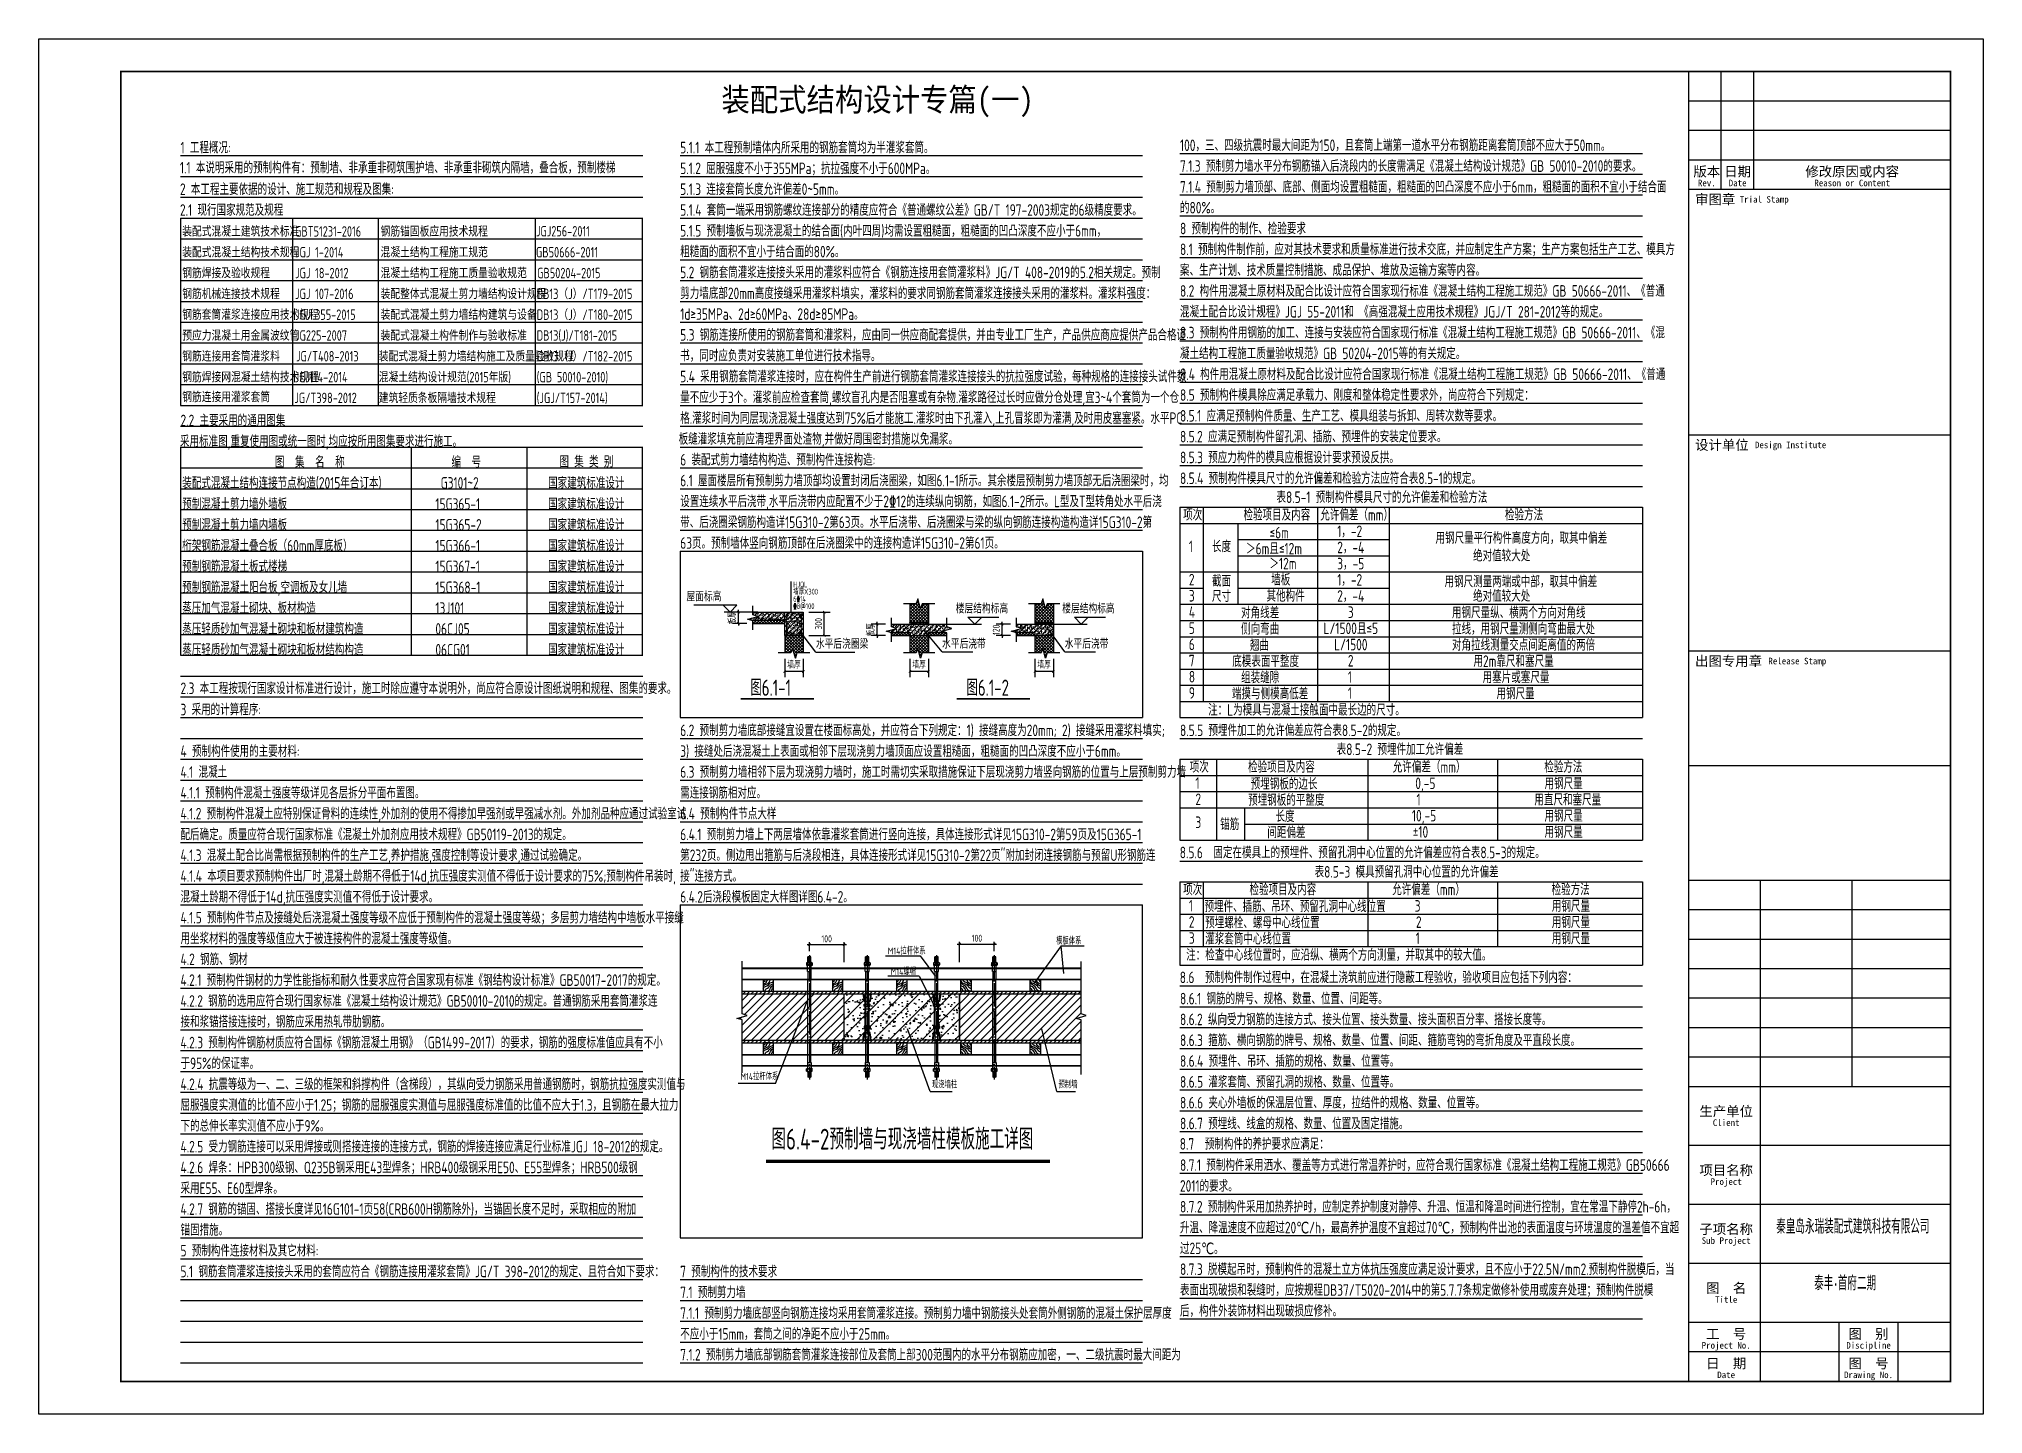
# Model space of a CAD drawing. Extents: x -85320 to 1679916, y -1321939 to 627.
# Drawn here: x 1023540 to 1107640, y -733420 to -673956 of the extents above; entities that cross this region are included whole.
import ezdxf
from ezdxf.enums import TextEntityAlignment as Align

# ---------------------------------------------------------------- set-up
doc = ezdxf.new("R2010")
doc.units = 0
doc.header["$LTSCALE"] = 1000
doc.linetypes.add('DOTE', pattern=[2.42, 2, -0.2, 0.02, -0.2])
for name, color, linetype in [('0S-DETL-HATCH', 252, 'Continuous'), ('0s-symb', 1, 'Continuous'), ('BEAM_DE_REIN', 1, 'Continuous'), ('BORDER', 7, 'Continuous'), ('COLU_DE_DIM', 3, 'Continuous'), ('COLU_DE_TEXT', 7, 'Continuous'), ('HATCH', 254, 'Continuous'), ('REIN', 1, 'Continuous'), ('TEXT', 7, 'Continuous'), ('TH', 7, 'Continuous'), ('THIN', 7, 'Continuous'), ('TQ-套筒', 4, 'Continuous'), ('TQ-详图、通用文字', 7, 'Continuous'), ('TQ-轴线', 1, 'DOTE'), ('TQ-钢板', 3, 'Continuous'), ('TQ-预制剪力墙', 2, 'Continuous'), ('TQ-预埋件', 81, 'Continuous'), ('W文字', 7, 'Continuous'), ('ZMG-隔墙带梁', 171, 'Continuous'), ('中文', 7, 'Continuous'), ('图纸说明', 7, 'Continuous'), ('总说明下划线', 8, 'Continuous'), ('打印线框', 7, 'Continuous'), ('拉模', 7, 'Continuous')]:
    doc.layers.add(name, color=color, linetype=linetype)
doc.layers.add('DIM', color=3, linetype='Continuous', lineweight=0)
doc.styles.add('sm', font='tssdeng.shx', dxfattribs={"width": 0.7, "height": 550, "bigfont": 'tssdchn.shx'})
doc.styles.add('TSSD_Dimension', font='tssdeng.shx', dxfattribs={"width": 0.7, "bigfont": 'hztxt.shx'})
doc.styles.add('TSSD_Rein', font='Tssdeng.shx', dxfattribs={"width": 0.7, "bigfont": 'hztxt.shx'})
doc.styles.add('TW-宋体', font='', dxfattribs={"width": 0.8})
doc.styles.add('中西文等高字体', font='hztxt_e.shx', dxfattribs={"width": 0.7, "bigfont": 'hbhz.shx'})
doc.styles.add('设计院一', font='', dxfattribs={"width": 0.8})
doc.styles.get('TW-宋体').set_extended_font_data('SimSun')
doc.styles.get('设计院一').set_extended_font_data('SimSun')
doc.dimstyles.new('TSSD_25_100', dxfattribs={"dimtxt": 300, "dimasz": 100, "dimexe": 250, "dimexo": 250, "dimgap": 100, "dimtad": 1, "dimdec": 0, "dimlfac": 0.25, "dimzin": 0, "dimdsep": 46, "dimtxsty": 'TSSD_Dimension', "dimblk": 'ARCHTICK', "dimcen": 0, "dimclrt": 7, "dimadec": 0, "dimazin": 0, "dimtfac": 1, "dimtdec": 0, "dimtix": 1, "dimtmove": 2, "dimatfit": 3, "dimldrblk": 'ARCHTICK', "dimfxl": 1, "dimtvp": 0.7, "dimtolj": 1, "dimtzin": 0, "dimarcsym": 0})
pattern_1 = [(45, (-848295.43, -504956), (-176.776695, 176.776695), [])]
pattern_2 = [(50, (251761.47, -447428.23), (215.178055, -18.82564), [22.5, -247.5]), (355, (251761.47, -447428.23), (-41.6254, 225.65764), [18, -198]), (100.4514, (251779.4, -447429.8), (173.552815, 206.831863), [19.122057, -210.342634]), (46.1842, (251761.47, -447368.23), (320.172315, -49.655704), [33.75, -371.25]), (96.6356, (251788.15, -447372.37), (280.39881, 292.23536), [28.68309, -315.5139]), (351.1842, (251761.47, -447368.23), (280.39858, 292.23558), [27, -297]), (21, (251791.47, -447383.23), (179.072116, -120.785667), [22.5, -247.5]), (326, (251791.47, -447383.23), (72.9946, 217.545014), [18, -198]), (71.4514, (251806.4, -447393.3), (252.06679, 96.75915), [19.122057, -210.342634]), (37.5, (251761.47, -447428.23), (3.6479566, 99.868156), [0, -195.6, 0, -201, 0, -198.75]), (7.5, (251761.47, -447428.23), (78.920861, 118.323514), [0, -114.6, 0, -191.1, 0, -75.75]), (327.5, (251694.57, -447428.23), (160.146731, -6.7664615), [0, -75, 0, -234, 0, -310.5]), (317.5, (251664.57, -447428.23), (174.95585, 30.031495), [0, -97.5, 0, -155.4, 0, -220.5]), (45, (251761.47, -447428.23), (-106.066017, 106.066017), [])]
pattern_3 = [(45, (251761.47, -447428.23), (-67.351921, 67.351921), []), (135, (251761.47, -447428.23), (-67.351921, -67.351921), [])]

msp = doc.modelspace()

# ---------------------------------------------------------------- texts
at = {"style": 'TSSD_Rein', "width": 0.7}
for s, p in [('屋面标高', (1053063.157, -698397.408)), ('楼层结构标高', (1065467.365, -698917.408)), ('楼层结构标高', (1070074.111, -698917.408))]:
    msp.add_text(s, height=400, dxfattribs=at).set_placement(p, align=Align.BOTTOM_RIGHT)
for s, p in [('水平后浇圈梁', (1057151.115, -700445.687)), ('水平后浇带', (1062609.108, -700441.67)), ('水平后浇带', (1067915.742, -700441.67))]:
    msp.add_text(s, height=400, dxfattribs=at).set_placement(p, align=Align.BOTTOM_LEFT)
at = {"layer": 'COLU_DE_TEXT', "style": 'TSSD_Rein', "width": 0.7}
for s, p in [('墙厚X300', (1056167.941, -697982.208)), ('HJQL', (1056167.941, -697669.708)), ('6%%13214', (1056167.941, -698294.708)), ('%%1328@100', (1056167.941, -698607.208))]:
    msp.add_text(s, height=250, dxfattribs=at).set_placement(p)
at = {"layer": 'TEXT', "style": 'TSSD_Rein', "width": 0.7}
for s, p in [('图6.1-1', (1054318.037, -702360.021)), ('图6.1-2', (1063665.152, -702360.021))]:
    msp.add_text(s, height=700, dxfattribs=at).set_placement(p)
msp.add_text('图6.4-2预制墙与现浇墙柱模板施工详图', height=900, dxfattribs=at).set_placement((1055223.72, -722250.726, 0), align=Align.BOTTOM_LEFT)
at = {"layer": 'W文字', "color": 4, "style": 'TW-宋体', "width": 0.9}
msp.add_text('装配式结构设计专篇(一)', height=1000, dxfattribs=at).set_placement((1053064.817, -677078.659))
at = {"layer": '中文', "color": 4, "linetype": 'Continuous', "style": 'TSSD_Rein', "width": 0.75}
for s, height, p in [('1 工程概况:', 500, (1029665.996, -678904.339)), ('5.1.1 本工程预制墙体内所采用的钢筋套筒均为半灌浆套筒。', 500, (1051281.41, -678904.339)), ('100，三、四级抗震时最大间距为150，且套筒上端第一道水平分布钢筋距离套筒顶部不应大于50mm。', 500, (1072899.502, -678804.339)), ('1.1 本说明采用的预制构件有：预制墙、非承重非砌筑围护墙、非承重非砌筑内隔墙，叠合板，预制楼梯', 500, (1029639.648, -679773.636)), ('5.1.2 屈服强度不小于355MPa；抗拉强度不小于600MPa。', 500, (1051281.41, -679804.339)), ('7.1.3 预制剪力墙水平分布钢筋锚入后浇段内的长度需满足《混凝土结构设计规范》GB 50010-2010的要求。', 500, (1072899.502, -679704.339)), ('2 本工程主要依据的设计、施工规范和规程及图集:', 500, (1029642.188, -680704.339)), ('5.1.3 连接套筒长度允许偏差0~5mm。', 500, (1051281.41, -680704.339)), ('7.1.4 预制剪力墙顶部、底部、侧面均设置粗糙面，粗糙面的凹凸深度不应小于6mm，粗糙面的面积不宜小于结合面', 500, (1072899.502, -680604.339)), ('2.1 现行国家规范及规程', 500, (1029642.188, -681604.339)), ('5.1.4 套筒一端采用钢筋螺纹连接部分的精度应符合《普通螺纹公差》GB/T 197-2003规定的6级精度要求。', 500, (1051281.41, -681604.339)), ('的80%%%。', 500, (1072899.502, -681504.339)), ('装配式混凝土建筑技术标准', 450, (1029742.188, -682504.339)), ('钢筋锚固板应用技术规程', 450, (1038321.374, -682504.339)), ('JGJ256-2011', 450, (1045041.627, -682498.613)), ('5.1.5 预制墙板与现浇混凝土的结合面(内叶四周)均需设置粗糙面，粗糙面的凹凸深度不应小于6mm，', 500, (1051281.41, -682504.339)), ('8 预制构件的制作、检验要求', 500, (1072899.496, -682404.339)), ('GBT51231-2016', 450, (1034621.002, -682504.339)), ('粗糙面的面积不宜小于结合面的80%%%。', 500, (1051281.41, -683404.339)), ('8.1 预制构件制作前，应对其技术要求和质量标准进行技术交底，并应制定生产方案；生产方案包括生产工艺、模具方', 500, (1072899.502, -683304.339)), ('装配式混凝土结构技术规程', 450, (1029742.188, -683404.339)), ('JGJ 1-2014', 450, (1034621.003, -683404.339)), ('混凝土结构工程施工规范', 450, (1038321.374, -683404.339)), ('GB50666-2011', 450, (1045041.627, -683404.339)), ('案、生产计划、技术质量控制措施、成品保护、堆放及运输方案等内容。', 500, (1072899.502, -684204.339)), ('钢筋焊接及验收规程', 450, (1029742.188, -684304.339)), ('JGJ 18-2012', 450, (1034621.003, -684304.339)), ('混凝土结构工程施工质量验收规范', 450, (1038321.375, -684304.339)), (' GB50204-2015', 450, (1044887.934, -684304.339)), ('5.2 钢筋套筒灌浆连接接头采用的灌浆料应符合《钢筋连接用套筒灌浆料》JG/T 408-2019的5.2相关规定。预制', 500, (1051281.409, -684304.339)), ('8.2 构件用混凝土原材料及配合比设计应符合国家现行标准《混凝土结构工程施工规范》GB 50666-2011、《普通', 500, (1072899.502, -685104.339)), ('钢筋机械连接技术规程', 450, (1029742.188, -685204.339)), ('JGJ 107-2016', 450, (1034621.003, -685204.339)), ('装配整体式混凝土剪力墙结构设计规程', 450, (1038321.375, -685204.339)), ('DB13（J）/T179-2015', 450, (1045072.44, -685204.339)), ('剪力墙底部20mm高度接缝采用灌浆料填实，灌浆料的要求同钢筋套筒灌浆连接接头采用的灌浆料。灌浆料强度：', 500, (1051281.409, -685204.339)), ('钢筋套筒灌浆连接应用技术规程', 450, (1029742.189, -686104.339)), ('JGJ 355-2015', 450, (1034621.003, -686104.339)), ('装配式混凝土剪力墙结构建筑与设备', 450, (1038321.375, -686104.339)), ('DB13（J）/T180-2015', 450, (1045072.44, -686104.339)), ('1d≥35MPa、2d≥60MPa、28d≥85MPa。', 500, (1051281.409, -686104.339)), ('混凝土配合比设计规程》JGJ 55-2011和 《高强混凝土应用技术规程》JGJ/T 281-2012等的规定。', 500, (1072899.502, -686004.339)), ('预应力混凝土用金属波纹管', 450, (1029742.189, -687004.339)), ('JG225-2007', 450, (1034621.003, -687004.339)), ('装配式混凝土构件制作与验收标准', 450, (1038321.375, -687004.34)), ('DB13(J)/T181-2015', 450, (1045072.44, -687004.34)), ('5.3 钢筋连接所使用的钢筋套筒和灌浆料，应由同一供应商配套提供，并由专业工厂生产，产品供应商应提供产品合格证', 500, (1051281.411, -687004.339)), ('8.3 预制构件用钢筋的加工、连接与安装应符合国家现行标准《混凝土结构工程施工规范》GB 50666-2011、《混', 500, (1072899.502, -686904.339)), ('钢筋连接用套筒灌浆料', 450, (1029742.188, -687904.339)), (' JG/T408-2013', 450, (1034457.385, -687904.339)), ('装配式混凝土剪力墙结构施工及质量验收规程', 450, (1038244.381, -687904.34)), ('DB13（J）/T182-2015 ', 450, (1045072.44, -687904.34)), ('书，同时应负责对安装施工单位进行技术指导。', 500, (1051281.411, -687904.339)), ('凝土结构工程施工质量验收规范》GB 50204-2015等的有关规定。', 500, (1072899.502, -687804.339)), ('钢筋焊接网混凝土结构技术规程', 450, (1029742.188, -688804.339)), ('JGJ114-2014', 450, (1034605.05, -688804.339)), ('混凝土结构设计规范(2015年版)', 450, (1038244.381, -688804.34)), ('(GB 50010-2010)', 450, (1045072.44, -688804.34)), ('5.4 采用钢筋套筒灌浆连接时，应在构件生产前进行钢筋套筒灌浆连接接头的抗拉强度试验，每种规格的连接接头试件数', 500, (1051281.411, -688804.339)), ('8.4 构件用混凝土原材料及配合比设计应符合国家现行标准《混凝土结构工程施工规范》GB 50666-2011、《普通', 500, (1072899.502, -688704.339)), ('钢筋连接用灌浆套筒', 450, (1029742.189, -689665.274)), ('JG/T398-2012', 450, (1034589.072, -689704.339)), ('建筑轻质条板隔墙技术规程', 450, (1038244.381, -689704.34)), ('(JGJ/T157-2014)', 450, (1045072.44, -689704.34)), ('量不应少于3个。灌浆前应检查套筒,螺纹盲孔内是否阻塞或有杂物.灌浆路径过长时应做分仓处理,宜3~4个套筒为一个仓', 500, (1051281.413, -689704.339)), ('8.5 预制构件模具除应满足承载力、刚度和整体稳定性要求外，尚应符合下列规定：', 500, (1072899.502, -689604.339)), ('2.2 主要采用的通用图集', 500, (1029665.997, -690704.339)), ('格.灌浆时间为同层现浇混凝土强度达到75%%%后才能施工.灌浆时由下孔灌入,上孔冒浆即为灌满,及时用皮塞塞紧。水平PC', 500, (1051281.413, -690604.339)), ('8.5.1 应满足预制构件质量、生产工艺、模具组装与拆卸、周转次数等要求。', 500, (1072899.502, -690504.339)), ('采用标准图,重复使用图或统一图时,均应按所用图集要求进行施工。', 500, (1029642.188, -691604.339)), ('板缝灌浆填充前应清理界面处渣物,并做好周围密封措施以免漏浆。', 500, (1051214.06, -691504.339)), ('8.5.2 应满足预制构件留孔洞、插筋、预埋件的安装定位要求。', 500, (1072899.502, -691404.339)), ('图  集  名  称', 500, (1033751.498, -692504.339)), ('编  号', 500, (1041387.412, -692504.339)), ('图 集 类 别', 500, (1046057.98, -692487.404)), ('6 装配式剪力墙结构构造、预制构件连接构造:', 500, (1051281.412, -692404.339)), ('8.5.3 预应力构件的模具应根据设计要求预设反拱。', 500, (1072899.502, -692304.339)), ('装配式混凝土结构连接节点构造(2015年合订本)', 500, (1029742.187, -693404.339)), (' G3101~2', 500, (1040691.353, -693404.339)), ('国家建筑标准设计', 500, (1045568.14, -693404.339)), ('6.1 屋面楼层所有预制剪力墙顶部均设置封闭后浇圈梁，如图6.1-1所示。其余楼层预制剪力墙顶部无后浇圈梁时，均', 500, (1051281.416, -693304.339)), ('8.5.4 预制构件模具尺寸的允许偏差和检验方法应符合表8.5-1的规定。', 500, (1072899.502, -693204.339)), ('预制混凝土剪力墙外墙板', 500, (1029742.187, -694318.529)), ('15G365-1', 500, (1040691.353, -694318.529)), ('国家建筑标准设计', 500, (1045568.14, -694318.529)), ('设置连续水平后浇带,水平后浇带内应配置不少于2\x8412的连续纵向钢筋，如图6.1-2所示。L型及T型转角处水平后浇', 500, (1051281.416, -694204.339)), ('表8.5-1 预制构件模具尺寸的允许偏差和检验方法', 500, (1077071.478, -694022.897)), ('预制混凝土剪力墙内墙板', 500, (1029742.187, -695218.529)), ('国家建筑标准设计', 500, (1045568.14, -695218.529)), ('带、后浇圈梁钢筋构造详15G310-2第63页。水平后浇带、后浇圈梁与梁的纵向钢筋连接构造构造详15G310-2第', 500, (1051281.416, -695104.339)), ('项次', 500, (1073037.503, -694785.268)), ('检验项目及内容', 500, (1075647.613, -694785.268)), ('允许偏差（mm）', 500, (1078967.696, -694785.268)), ('检验方法', 500, (1086957.056, -694785.268)), ('15G365-2', 500, (1040691.353, -695218.529)), ('63页。预制墙体竖向钢筋顶部在后浇圈梁中的连接构造详15G310-2第61页。', 500, (1051281.416, -696004.339)), ('≤6m', 500, (1076771.521, -695556.301)), ('1，-2', 500, (1079700.41, -695495.064)), ('用钢尺量平行构件高度方向，取其中偏差', 500, (1083952.269, -695786.49)), ('桁架钢筋混凝土叠合板（60mm厚底板）', 500, (1029742.187, -696118.529)), ('15G366-1', 500, (1040691.353, -696118.529)), ('国家建筑标准设计', 500, (1045568.14, -696118.529)), ('1', 500, (1073283.238, -696153.367)), ('长度', 500, (1074284.007, -696153.367)), ('＞6m且≤12m', 500, (1075756.744, -696247.191)), ('2，-4', 500, (1079700.41, -696195.064)), ('绝对值较大处', 500, (1085577.164, -696551.266)), ('预制钢筋混凝土板式楼梯', 500, (1029742.187, -697018.529)), ('15G367-1', 500, (1040691.353, -697018.529)), ('国家建筑标准设计', 500, (1045568.14, -697018.529)), ('2', 500, (1073283.238, -697586.051)), ('截面', 500, (1074284.007, -697642.229)), ('＞12m', 500, (1076771.521, -696890.715)), ('墙板', 500, (1076846.962, -697590.715)), ('1，-2', 500, (1079700.41, -697595.064)), ('3，-5', 500, (1079700.41, -696895.064)), ('用钢尺测量两端或中部，取其中偏差', 500, (1084342.811, -697668.942)), ('预制钢筋混凝土阳台板,空调板及女儿墙', 500, (1029742.187, -697918.529)), ('15G368-1', 500, (1040691.353, -697918.529)), ('国家建筑标准设计', 500, (1045568.14, -697918.529)), ('3', 500, (1073283.238, -698286.051)), ('尺寸', 500, (1074284.007, -698302.04)), ('其他构件', 500, (1076642.203, -698290.715)), ('2，-4', 500, (1079700.41, -698295.064)), ('绝对值较大处', 500, (1085577.164, -698295.148)), ('蒸压加气混凝土砌块、板材构造', 500, (1029742.188, -698818.529)), ('13J101', 500, (1040691.353, -698818.529)), ('国家建筑标准设计', 500, (1045568.141, -698818.529)), ('4', 500, (1073283.238, -698986.051)), ('对角线差', 500, (1075542.222, -699017.388)), ('3', 500, (1080160.909, -698995.064)), ('用钢尺量纵、横两个方向对角线', 500, (1084666.099, -699011.602)), ('蒸压轻质砂加气混凝土砌块和板材建筑构造', 500, (1029742.188, -699718.529)), ('06CJ05', 500, (1040691.353, -699718.529)), ('国家建筑标准设计', 500, (1045568.141, -699718.529)), ('5', 500, (1073283.238, -699686.051)), ('侧向弯曲', 500, (1075542.222, -699717.388)), ('L/1500且≤5', 500, (1079107.347, -699695.064)), ('拉线，用钢尺量测侧向弯曲最大处', 500, (1084666.099, -699711.602)), ('蒸压轻质砂加气混凝土砌块和板材结构构造', 500, (1029742.188, -700618.529)), ('06CG01', 500, (1040691.354, -700618.529)), ('国家建筑标准设计', 500, (1045568.141, -700618.529)), ('6', 500, (1073283.238, -700386.051)), ('翘曲', 500, (1075926.321, -700417.388)), ('L/1500', 500, (1079565.522, -700395.064)), ('对角拉线测量交点间距离值的两倍', 500, (1084666.099, -700411.602)), ('7', 500, (1073283.238, -701086.051)), ('8', 500, (1073283.238, -701786.051)), ('底模表面平整度', 500, (1075161.623, -701117.388)), ('组装缝隙', 500, (1075542.222, -701817.388)), ('1', 500, (1080160.909, -701795.064)), ('2', 500, (1080160.909, -701095.064)), ('用2m靠尺和塞尺量', 500, (1085593.117, -701111.602)), ('用塞片或塞尺量', 500, (1085990.524, -701811.602)), ('2.3 本工程按现行国家设计标准进行设计，施工时除应遵守本说明外，尚应符合原设计图纸说明和规程、图集的要求。', 500, (1029665.997, -702285.561)), ('9', 500, (1073283.238, -702486.051)), ('端摸与侧模高低差', 500, (1075147.545, -702517.388)), ('1', 500, (1080160.909, -702495.064)), ('用钢尺量', 500, (1086588.527, -702511.602)), ('3 采用的计算程序:', 500, (1029665.998, -703204.339)), ('注：L为模具与混凝土接触面中最长边的尺寸。', 500, (1074115.807, -703217.388)), ('6.2 预制剪力墙底部接缝宜设置在楼面标高处，并应符合下列规定：1) 接缝高度为20mm; 2) 接缝采用灌浆料填实; ', 500, (1051281.418, -704104.339)), ('8.5.5 预埋件加工的允许偏差应符合表8.5-2的规定。', 500, (1072899.502, -704104.339)), ('4 预制构件使用的主要材料:', 500, (1029665.998, -705004.339)), ('3) 接缝处后浇混凝土上表面或相邻下层现浇剪力墙顶面应设置粗糙面，粗糙面的凹凸深度不应小于6mm。', 500, (1051281.418, -705004.339)), ('表8.5-2 预埋件加工允许偏差', 500, (1079677.244, -704922.897)), ('4.1 混凝土', 500, (1029665.998, -705904.339)), ('6.3 预制剪力墙相邻下层为现浇剪力墙时，施工时需切实采取措施保证下层现浇剪力墙竖向钢筋的位置与上层预制剪力墙', 500, (1051281.418, -705904.339)), ('项次', 500, (1073320.84, -705685.268)), ('检验项目及内容', 500, (1075844.26, -705685.268)), ('允许偏差（mm）', 500, (1082102.002, -705685.268)), ('检验方法', 500, (1088655.441, -705685.268)), ('4.1.1 预制构件混凝土强度等级详见各层拆分平面布置图。', 500, (1029665.999, -706804.339)), ('需连接钢筋相对应。', 500, (1051281.418, -706804.339)), ('1', 500, (1073566.575, -706386.051)), ('预埋钢板的边长', 500, (1075959.55, -706417.388)), ('0,-5', 500, (1083078.504, -706395.064)), ('用钢尺量', 500, (1088667.036, -706405.048)), ('4.1.2 预制构件混凝土应特别保证骨料的连续性,外加剂的使用不得掺加早强剂或早强减水剂。外加剂品种应通过试验室试', 500, (1029666, -707704.339)), ('6.4 预制构件节点大样', 500, (1051281.418, -707704.339)), ('2', 500, (1073566.575, -707086.051)), ('预埋钢板的平整度', 500, (1075848.887, -707117.388)), ('长度', 500, (1077029.905, -707817.388)), ('1', 500, (1083129.251, -707095.064)), ('用直尺和塞尺量', 500, (1088228.41, -707105.048)), ('用钢尺量', 500, (1088667.036, -707805.048)), ('配后确定。质量应符合现行国家标准《混凝土外加剂应用技术规程》GB50119-2013的规定。', 500, (1029666, -708604.339)), ('6.4.1 预制剪力墙上下两层墙体依靠灌浆套筒进行竖向连接，具体连接形式详见15G310-2第59页及15G365-1', 500, (1051281.418, -708604.339)), ('3', 500, (1073566.575, -708078.724)), ('锚筋', 500, (1074639.938, -708163.431)), ('间距偏差', 500, (1076676.208, -708517.388)), ('10,-5', 500, (1082930.729, -707795.064)), ('±10', 500, (1082968.329, -708495.064)), ('用钢尺量', 500, (1088667.036, -708505.048)), ('4.1.3 混凝土配合比尚需根据预制构件的生产工艺,养护措施,强度控制等设计要求,通过试验确定。', 500, (1029666, -709504.339)), ('第232页。侧边甩出箍筋与后浇段相连，具体连接形式详见15G310-2第22页"附加封闭连接钢筋与预留U形钢筋连', 500, (1051281.418, -709504.339)), ('8.5.6  固定在模具上的预埋件、预留孔洞中心位置的允许偏差应符合表8.5-3的规定。', 500, (1072889.505, -709385.887)), ('表8.5-3 模具预留孔洞中心位置的允许偏差', 500, (1078722.29, -710222.897)), ('4.1.4 本项目要求预制构件出厂时,混凝土龄期不得低于14d,抗压强度实测值不得低于设计要求的75%%%;预制构件吊装时,', 500, (1029666, -710404.339)), ('接"连接方式。', 500, (1051281.418, -710404.339)), ('项次', 500, (1073037.503, -710985.268)), ('检验项目及内容', 500, (1075906.026, -710985.268)), ('允许偏差（mm）', 500, (1082077.676, -710985.268)), ('检验方法', 500, (1088972.904, -710985.268)), ('混凝土龄期不得低于14d,抗压强度实测值不得低于设计要求。', 500, (1029666, -711304.339)), ('6.4.2后浇段模板固定大样图详图6.4-2。', 500, (1051281.418, -711304.339)), ('1', 500, (1073283.238, -711686.051)), ('预埋件、插筋、吊环、预留孔洞中心线位置', 500, (1073959.271, -711717.388)), ('3', 500, (1083054.178, -711695.064)), ('用钢尺量', 500, (1088984.499, -711705.048)), ('4.1.5 预制构件节点及接缝处后浇混凝土强度等级不应低于预制构件的混凝土强度等级；多层剪力墙结构中墙板水平接缝', 500, (1029666, -712204.339)), ('2', 500, (1073283.238, -712386.051)), ('预埋螺栓、螺母中心线位置', 500, (1073988.993, -712417.388)), ('2', 500, (1083104.925, -712395.064)), ('用钢尺量', 500, (1088984.499, -712405.048)), ('用坐浆材料的强度等级值应大于被连接构件的混凝土强度等级值。', 500, (1029666, -713104.339)), ('3', 500, (1073283.238, -713086.051)), ('灌浆套筒中心线位置', 500, (1073988.993, -713117.388)), ('1', 500, (1083093.045, -713095.064)), ('用钢尺量', 500, (1088984.499, -713105.048)), ('4.2 钢筋、钢材', 500, (1029666, -714004.339)), ('注：检查中心线位置时，应沿纵、横两个方向测量，并取其中的较大值。', 500, (1073166.781, -713817.388)), ('4.2.1 预制构件钢材的力学性能指标和耐久性要求应符合国家现有标准《钢结构设计标准》GB50017-2017的规定。', 500, (1029666, -714904.339)), ('8.6  预制构件制作过程中，在混凝土浇筑前应进行隐蔽工程验收，验收项目应包括下列内容：', 500, (1072889.505, -714785.887)), ('8.6.1 钢筋的牌号、规格、数量、位置、间距等。', 500, (1072899.502, -715704.339)), ('8.6.2 纵向受力钢筋的连接方式、接头位置、接头数量、接头面积百分率、搭接长度等。', 500, (1072899.502, -716604.339)), ('4.2.3 预制构件钢筋材质应符合国标《钢筋混凝土用钢》（GB1499-2017）的要求，钢筋的强度标准值应具有不小', 500, (1029666, -717604.339)), ('8.6.3 箍筋、横向钢筋的牌号、规格、数量、位置、间距、箍筋弯钩的弯折角度及平直段长度。', 500, (1072899.502, -717504.339)), ('于95%%%的保证率。', 500, (1029666, -718504.339)), ('8.6.4 预埋件、吊环、插筋的规格、数量、位置等。', 500, (1072899.502, -718404.339)), ('4.2.4 抗震等级为一、二、三级的框架和斜撑构件（含梯段），其纵向受力钢筋采用普通钢筋时，钢筋抗拉强度实测值与', 500, (1029666, -719404.339)), ('8.6.5 灌浆套筒、预留孔洞的规格、数量、位置等。', 500, (1072899.502, -719304.339)), ('屈服强度实测值的比值不应小于1.25；钢筋的屈服强度实测值与屈服强度标准值的比值不应大于1.3，且钢筋在最大拉力', 500, (1029666, -720304.339)), ('8.6.6 夹心外墙板的保温层位置、厚度，拉结件的规格、数量、位置等。', 500, (1072899.502, -720204.339)), ('下的总伸长率实测值不应小于9%%%。', 500, (1029666, -721204.339)), ('8.6.7 预埋线、线盒的规格、数量、位置及固定措施。', 500, (1072899.502, -721104.339)), ('4.2.5 受力钢筋连接可以采用焊接或则搭接连接的连接方式，钢筋的焊接连接应满足行业标准JGJ 18-2012的规定。', 500, (1029666, -722104.339)), ('8.7  预制构件的养护要求应满足：', 500, (1072889.505, -721985.887)), ('8.7.1 预制构件采用洒水、覆盖等方式进行常温养护时，应符合现行国家标准《混凝土结构工程施工规范》GB50666', 500, (1072899.502, -722904.339)), ('4.2.6 焊条：HPB300级钢、Q235B钢采用E43型焊条；HRB400级钢采用E50、E55型焊条；HRB500级钢', 500, (1029666, -723004.339)), ('2011的要求。', 500, (1072899.502, -723804.339)), ('采用E55、E60型焊条。', 500, (1029666, -723904.339)), ('4.2.7 钢筋的锚固、搭接长度详见16G101-1页58(CRB600H钢筋除外)，当锚固长度不足时，采取相应的附加', 500, (1029666, -724804.339)), ('8.7.2 预制构件采用加热养护时，应制定养护制度对静停、升温、恒温和降温时间进行控制，宜在常温下静停2h-6h，', 500, (1072899.502, -724704.339)), ('锚固措施。', 500, (1029666, -725704.339)), ('升温、降温速度不应超过20℃/h，最高养护温度不宜超过70℃，预制构件出池的表面温度与环境温度的温差值不宜超', 500, (1072899.502, -725604.339)), ('5 预制构件连接材料及其它材料:', 500, (1029665.998, -726604.339)), ('过25℃。', 500, (1072899.501, -726504.339)), ('5.1 钢筋套筒灌浆连接接头采用的套筒应符合《钢筋连接用灌浆套筒》JG/T 398-2012的规定、且符合如下要求：', 500, (1029666, -727504.339)), ('7 预制构件的技术要求', 500, (1051281.413, -727504.339)), ('8.7.3 脱模起吊时，预制构件的混凝土立方体抗压强度应满足设计要求，且不应小于22.5N/mm2.预制构件脱模后，当', 500, (1072899.502, -727404.339)), ('7.1 预制剪力墙', 500, (1051281.418, -728404.339)), ('表面出现破损和裂缝时，应按规程DB37/T5020-2014中的第5.7.7条规定做修补使用或废弃处理；预制构件脱模', 500, (1072899.502, -728304.339)), ('7.1.1 预制剪力墙底部竖向钢筋连接均采用套筒灌浆连接。预制剪力墙中钢筋接头处套筒外侧钢筋的混凝土保护层厚度', 500, (1051281.418, -729304.339)), ('后，构件外装饰材料出现破损应修补。', 500, (1072899.502, -729204.339)), ('不应小于15mm，套筒之间的净距不应小于25mm。', 500, (1051281.418, -730204.339)), ('7.1.2 预制剪力墙底部钢筋套筒灌浆连接部位及套筒上部300范围内的水平分布钢筋应加密，一、二级抗震时最大间距为', 500, (1051281.418, -731104.339))]:
    msp.add_text(s, height=height, dxfattribs=at).set_placement(p)
at = {"layer": '中文', "color": 1, "linetype": 'Continuous', "style": 'TSSD_Rein', "width": 0.75}
for s, p in [('4.2.2 钢筋的选用应符合现行国家标准《混凝土结构设计规范》GB50010-2010的规定。普通钢筋采用套筒灌浆连', (1029666, -715804.339)), ('接和浆锚搭接连接时，钢筋应采用热轧带肋钢筋。', (1029666, -716704.339))]:
    msp.add_text(s, height=500, dxfattribs=at).set_placement(p)

# ---------------------------------------------------------------- blocks, each defined once
blk = doc.blocks.new('_ArchTick')
at = {"color": 0, "linetype": 'ByBlock', "const_width": 0.4}
blk.add_lwpolyline([(-0.5, -0.5), (0.5, 0.5)], dxfattribs=at)
blk = doc.blocks.new('*D2830')
at = {"layer": 'Defpoints', "color": 0, "transparency": 16777216}
for p in [(4631, 12291), (3131, 11759), (4631, 11282, 0)]:
    blk.add_point(p, dxfattribs=at)
at = {"layer": 'DIM', "color": 0, "lineweight": -2, "transparency": 16777216}
for p, q in [((3031, 12291), (4731, 12291)), ((3131, 12009), (3131, 12391)), ((4631, 11532), (4631, 12391))]:
    blk.add_line(p, q, dxfattribs=at)
at = {"layer": 'DIM', "color": 0, "lineweight": -2, "transparency": 16777216, "xscale": 100, "yscale": 100, "zscale": 100, "rotation": 180}
blk.add_blockref('_ArchTick', (3131, 12291), dxfattribs=at)
at = {"layer": 'DIM', "color": 0, "lineweight": -2, "transparency": 16777216, "xscale": 100, "yscale": 100, "zscale": 100}
blk.add_blockref('_ArchTick', (4631, 12291), dxfattribs=at)
at = {"layer": 'DIM', "color": 7, "transparency": 16777216, "insert": (3881, 12541), "char_height": 300, "attachment_point": 5, "style": 'TSSD_Dimension'}
blk.add_mtext('\\A1;100', dxfattribs=at)
blk = doc.blocks.new('*D2831')
at = {"layer": 'Defpoints', "color": 0, "transparency": 16777216}
for p in [(11131, 12316), (9631, 11282, 0), (11131, 11759)]:
    blk.add_point(p, dxfattribs=at)
at = {"layer": 'DIM', "color": 0, "lineweight": -2, "transparency": 16777216}
for p, q in [((9531, 12316), (11231, 12316)), ((9631, 11532), (9631, 12416)), ((11131, 12009), (11131, 12416))]:
    blk.add_line(p, q, dxfattribs=at)
at = {"layer": 'DIM', "color": 0, "lineweight": -2, "transparency": 16777216, "xscale": 100, "yscale": 100, "zscale": 100, "rotation": 180}
blk.add_blockref('_ArchTick', (9631, 12316), dxfattribs=at)
at = {"layer": 'DIM', "color": 0, "lineweight": -2, "transparency": 16777216, "xscale": 100, "yscale": 100, "zscale": 100}
blk.add_blockref('_ArchTick', (11131, 12316), dxfattribs=at)
at = {"layer": 'DIM', "color": 7, "transparency": 16777216, "insert": (10381, 12566), "char_height": 300, "attachment_point": 5, "style": 'TSSD_Dimension'}
blk.add_mtext('\\A1;100', dxfattribs=at)
blk = doc.blocks.new('2012073109122024')
at = {"layer": 'TQ-套筒'}
for p, q in [((9.7, 12.8), (0, 12.8)), ((0, 12.8), (0, -12.8)), ((9.7, 6.4), (0, 6.4)), ((11, 9.6), (11, -9.6)), ((9.7, -6.4), (0, -6.4)), ((9.7, -12.8), (0, -12.8))]:
    blk.add_line(p, q, dxfattribs=at)
for centre, radius, start, end in [((6.4, 9.6), 4.62, 316.21686, 43.78314), ((-5.5, 0), 16.5, 337.27953, 22.72047), ((6.4, -9.6), 4.62, 316.21686, 43.78314)]:
    blk.add_arc(centre, radius, start, end, dxfattribs=at)
blk = doc.blocks.new('*D2960')
at = {"layer": 'COLU_DE_DIM', "color": 0, "lineweight": -2, "transparency": 16777216}
for p, q in [((1056852, -698747), (1057765, -698747)), ((1057515, -699747), (1057515, -698747)), ((1056852, -699747), (1057765, -699747))]:
    blk.add_line(p, q, dxfattribs=at)
at = {"layer": 'Defpoints', "color": 0, "transparency": 16777216}
for p in [(1056602, -698747), (1057515, -698747), (1056602, -699747)]:
    blk.add_point(p, dxfattribs=at)
at = {"layer": 'COLU_DE_DIM', "color": 0, "lineweight": -2, "transparency": 16777216, "xscale": 100, "yscale": 100, "zscale": 100}
for p, rotation in [((1057515, -698747), 90), ((1057515, -699747), 270)]:
    blk.add_blockref('_ArchTick', p, dxfattribs=dict(at, rotation=rotation))
at = {"layer": 'COLU_DE_DIM', "color": 7, "transparency": 16777216, "insert": (1057265, -699247), "char_height": 300, "attachment_point": 5, "rotation": 90, "style": 'TSSD_Dimension'}
blk.add_mtext('\\A1;300', dxfattribs=at)
blk = doc.blocks.new('*D2961')
at = {"layer": 'COLU_DE_DIM', "color": 0, "lineweight": -2, "transparency": 16777216}
for p, q in [((1054168, -698747), (1053548, -698747)), ((1053798, -698747), (1053798, -698647)), ((1053798, -699227), (1053798, -698747)), ((1054168, -699227), (1053548, -699227)), ((1053798, -699227), (1053798, -699327))]:
    blk.add_line(p, q, dxfattribs=at)
at = {"layer": 'Defpoints', "color": 0, "transparency": 16777216}
for p in [(1053798, -698747), (1054418, -698747), (1054418, -699227)]:
    blk.add_point(p, dxfattribs=at)
at = {"layer": 'COLU_DE_DIM', "color": 0, "lineweight": -2, "transparency": 16777216, "xscale": 100, "yscale": 100, "zscale": 100}
for p, rotation in [((1053798, -698747), 270), ((1053798, -699227), 90)]:
    blk.add_blockref('_ArchTick', p, dxfattribs=dict(at, rotation=rotation))
at = {"layer": 'COLU_DE_DIM', "color": 7, "transparency": 16777216, "insert": (1053548, -698987), "char_height": 300, "attachment_point": 5, "rotation": 90, "style": 'TSSD_Dimension'}
blk.add_mtext('\\A1;板厚', dxfattribs=at)
blk = doc.blocks.new('*D2962')
at = {"layer": 'COLU_DE_DIM', "color": 0, "lineweight": -2, "transparency": 16777216}
for p, q in [((1055802, -700756), (1055802, -701559)), ((1056602, -701309), (1055802, -701309)), ((1056602, -700756), (1056602, -701559))]:
    blk.add_line(p, q, dxfattribs=at)
at = {"layer": 'Defpoints', "color": 0, "transparency": 16777216}
for p in [(1055802, -700506), (1056602, -700506), (1055802, -701309)]:
    blk.add_point(p, dxfattribs=at)
at = {"layer": 'COLU_DE_DIM', "color": 0, "lineweight": -2, "transparency": 16777216, "xscale": 100, "yscale": 100, "zscale": 100, "rotation": 180}
blk.add_blockref('_ArchTick', (1055802, -701309), dxfattribs=at)
at = {"layer": 'COLU_DE_DIM', "color": 0, "lineweight": -2, "transparency": 16777216, "xscale": 100, "yscale": 100, "zscale": 100}
blk.add_blockref('_ArchTick', (1056602, -701309), dxfattribs=at)
at = {"layer": 'COLU_DE_DIM', "color": 7, "transparency": 16777216, "insert": (1056202, -701014), "char_height": 300, "attachment_point": 5, "style": 'TSSD_Dimension'}
blk.add_mtext('\\A1;{\\fSimSun|b0|i0|c134|p2;墙厚}', dxfattribs=at)
blk = doc.blocks.new('*D2963')
at = {"layer": 'COLU_DE_DIM', "color": 0, "lineweight": -2, "transparency": 16777216}
for p, q in [((1065571, -699267), (1064951, -699267)), ((1065201, -699267), (1065201, -699167)), ((1065201, -699747), (1065201, -699267)), ((1065571, -699747), (1064951, -699747)), ((1065201, -699747), (1065201, -699847))]:
    blk.add_line(p, q, dxfattribs=at)
at = {"layer": 'Defpoints', "color": 0, "transparency": 16777216}
for p in [(1065201, -699267), (1065821, -699267), (1065821, -699747)]:
    blk.add_point(p, dxfattribs=at)
at = {"layer": 'COLU_DE_DIM', "color": 0, "lineweight": -2, "transparency": 16777216, "xscale": 100, "yscale": 100, "zscale": 100}
for p, rotation in [((1065201, -699267), 270), ((1065201, -699747), 90)]:
    blk.add_blockref('_ArchTick', p, dxfattribs=dict(at, rotation=rotation))
at = {"layer": 'COLU_DE_DIM', "color": 7, "transparency": 16777216, "insert": (1064951, -699507), "char_height": 300, "attachment_point": 5, "rotation": 90, "style": 'TSSD_Dimension'}
blk.add_mtext('\\A1;120', dxfattribs=at)
blk = doc.blocks.new('*D2964')
at = {"layer": 'COLU_DE_DIM', "color": 0, "lineweight": -2, "transparency": 16777216}
for p, q in [((1066621, -700756), (1066621, -701559)), ((1067421, -701309), (1066621, -701309)), ((1067421, -700756), (1067421, -701559))]:
    blk.add_line(p, q, dxfattribs=at)
at = {"layer": 'Defpoints', "color": 0, "transparency": 16777216}
for p in [(1066621, -700506), (1067421, -700506), (1066621, -701309)]:
    blk.add_point(p, dxfattribs=at)
at = {"layer": 'COLU_DE_DIM', "color": 0, "lineweight": -2, "transparency": 16777216, "xscale": 100, "yscale": 100, "zscale": 100, "rotation": 180}
blk.add_blockref('_ArchTick', (1066621, -701309), dxfattribs=at)
at = {"layer": 'COLU_DE_DIM', "color": 0, "lineweight": -2, "transparency": 16777216, "xscale": 100, "yscale": 100, "zscale": 100}
blk.add_blockref('_ArchTick', (1067421, -701309), dxfattribs=at)
at = {"layer": 'COLU_DE_DIM', "color": 7, "transparency": 16777216, "insert": (1067021, -701014), "char_height": 300, "attachment_point": 5, "style": 'TSSD_Dimension'}
blk.add_mtext('\\A1;{\\fSimSun|b0|i0|c134|p2;墙厚}', dxfattribs=at)
blk = doc.blocks.new('*D2965')
at = {"layer": 'COLU_DE_DIM', "color": 0, "lineweight": -2, "transparency": 16777216}
for p, q in [((1060164, -699267), (1059544, -699267)), ((1059794, -699267), (1059794, -699167)), ((1059794, -699747), (1059794, -699267)), ((1060164, -699747), (1059544, -699747)), ((1059794, -699747), (1059794, -699847))]:
    blk.add_line(p, q, dxfattribs=at)
at = {"layer": 'Defpoints', "color": 0, "transparency": 16777216}
for p in [(1059794, -699267), (1060414, -699267), (1060414, -699747)]:
    blk.add_point(p, dxfattribs=at)
at = {"layer": 'COLU_DE_DIM', "color": 0, "lineweight": -2, "transparency": 16777216, "xscale": 100, "yscale": 100, "zscale": 100}
for p, rotation in [((1059794, -699267), 270), ((1059794, -699747), 90)]:
    blk.add_blockref('_ArchTick', p, dxfattribs=dict(at, rotation=rotation))
at = {"layer": 'COLU_DE_DIM', "color": 7, "transparency": 16777216, "insert": (1059544, -699507), "char_height": 300, "attachment_point": 5, "rotation": 90, "style": 'TSSD_Dimension'}
blk.add_mtext('\\A1;板厚', dxfattribs=at)
blk = doc.blocks.new('*D2966')
at = {"layer": 'COLU_DE_DIM', "color": 0, "lineweight": -2, "transparency": 16777216}
for p, q in [((1061214, -700756), (1061214, -701559)), ((1062014, -701309), (1061214, -701309)), ((1062014, -700756), (1062014, -701559))]:
    blk.add_line(p, q, dxfattribs=at)
at = {"layer": 'Defpoints', "color": 0, "transparency": 16777216}
for p in [(1061214, -700506), (1062014, -700506), (1061214, -701309)]:
    blk.add_point(p, dxfattribs=at)
at = {"layer": 'COLU_DE_DIM', "color": 0, "lineweight": -2, "transparency": 16777216, "xscale": 100, "yscale": 100, "zscale": 100, "rotation": 180}
blk.add_blockref('_ArchTick', (1061214, -701309), dxfattribs=at)
at = {"layer": 'COLU_DE_DIM', "color": 0, "lineweight": -2, "transparency": 16777216, "xscale": 100, "yscale": 100, "zscale": 100}
blk.add_blockref('_ArchTick', (1062014, -701309), dxfattribs=at)
at = {"layer": 'COLU_DE_DIM', "color": 7, "transparency": 16777216, "insert": (1061614, -701014), "char_height": 300, "attachment_point": 5, "style": 'TSSD_Dimension'}
blk.add_mtext('\\A1;{\\fSimSun|b0|i0|c134|p2;墙厚}', dxfattribs=at)
blk = doc.blocks.new('图框1')
at = {"color": 7}
for p, q in [((1433679, -783089), (1425679, -783089)), ((1425679, -783089), (1425679, -823089)), ((1426679, -786689), (1426679, -783089)), ((1427679, -786689), (1427679, -783089)), ((1433679, -783089), (1433679, -823089)), ((1433679, -823089), (1433679, -783089)), ((1433679, -783089), (1433679, -823089)), ((1433679, -823089), (1433679, -783089)), ((1433679, -783989), (1425679, -783989)), ((1433679, -784889), (1425679, -784889)), ((1433679, -785789), (1425679, -785789)), ((1433679, -786689), (1425679, -786689)), ((1433679, -794189), (1425679, -794189)), ((1433679, -800789), (1425679, -800789)), ((1433679, -804289), (1425679, -804289)), ((1433679, -807789), (1425679, -807789)), ((1427879, -814089), (1427879, -807789)), ((1430679, -814089), (1430679, -807789)), ((1433679, -808689), (1425679, -808689)), ((1433679, -809589), (1425679, -809589)), ((1433679, -810489), (1425679, -810489)), ((1433679, -811389), (1425679, -811389)), ((1433679, -812289), (1425679, -812289)), ((1433679, -813189), (1425679, -813189)), ((1433679, -814089), (1425679, -814089)), ((1427879, -823089), (1427879, -814089)), ((1433679, -814089), (1431691, -814089)), ((1433679, -815889), (1425679, -815889)), ((1433679, -817689), (1425679, -817689)), ((1433679, -819489), (1425679, -819489)), ((1433679, -821289), (1425679, -821289)), ((1430279, -823089), (1430279, -821289)), ((1432079, -823089), (1432079, -821289)), ((1433679, -822189), (1425679, -822189)), ((1425679, -823089), (1433679, -823089)), ((1425679, -823089), (1433679, -823089))]:
    blk.add_line(p, q, dxfattribs=at)
at = {"layer": 'BORDER', "const_width": 50}
blk.add_lwpolyline([(1377779, -823089), (1377779, -783089), (1433679, -783089), (1433679, -823089)], close=True, dxfattribs=at)
at = {"color": 7, "style": '设计院一'}
for s, height, p in [('版本', 300, (1426237, -786289)), ('Rev.', 200, (1426237, -786589)), ('日期', 300, (1427179, -786289)), ('Date', 200, (1427179, -786589)), ('修改原因或内容', 300, (1430679, -786289)), ('Reason or Content', 200, (1430679, -786589)), ('生产单位', 300, (1426829, -814989)), ('Client', 200, (1426829, -815289)), ('项目名称', 300, (1426829, -816789)), ('Project', 200, (1426829, -817089)), ('子项名称', 300, (1426829, -818589)), ('Sub Project', 200, (1426829, -818889)), ('图  名', 300, (1426829, -820389)), ('Title', 200, (1426829, -820689)), ('工  号', 300, (1426829, -821789)), ('图  别', 300, (1431179, -821789)), ('Project No.', 200, (1426829, -822089)), ('Discipline', 200, (1431179, -822089)), ('日  期', 300, (1426829, -822689)), ('图  号', 300, (1431179, -822689)), ('Date', 200, (1426829, -822989)), ('Drawing No.', 200, (1431179, -822989))]:
    blk.add_text(s, height=height, dxfattribs=at).set_placement(p, align=Align.CENTER)
for s, height, p in [('审图章', 300, (1425879, -786989)), ('Trial Stamp', 200, (1427243, -786989)), ('设计单位', 300, (1425879, -794489)), ('Design Institute', 200, (1427708, -794489)), ('出图专用章', 300, (1425879, -801089)), ('Release Stamp', 200, (1428118, -801089))]:
    blk.add_text(s, height=height, dxfattribs=at).set_placement(p, align=Align.MIDDLE_LEFT)
at = {"layer": 'TH', "color": 2, "style": '中西文等高字体', "width": 0.7}
for s, p in [('秦皇岛永瑞装配式建筑科技有限公司', (1428359, -818709)), ('泰丰·首府二期', (1429517, -820439))]:
    blk.add_text(s, height=440, dxfattribs=at).set_placement(p, align=Align.BOTTOM_LEFT)
blk = doc.blocks.new('A$C72E71460')
at = {"layer": '0S-DETL-HATCH'}
h = blk.add_hatch(dxfattribs=at)
h.set_pattern_fill('ANSI31', color=256, scale=2000, style=0)
h.set_pattern_definition(pattern_1)
h.paths.add_polyline_path([(220, 10161.8), (220, 9291.8), (440, 9221.8), (0, 9101.8), (220, 9031.8), (220, 8161.8), (4631.2, 8161.8), (4631.2, 10161.8)])
h = blk.add_hatch(dxfattribs=at)
h.set_pattern_fill('ARMORED', color=256, scale=100, style=0)
h.set_pattern_definition([(50, (-3180707.74, 1885101.64), (717.26018, -62.752135), [75, -825]), (355, (-3180707.74, 1885101.64), (-138.75133, 752.19213), [60, -660]), (100.4514, (-3180648, 1885096.4), (578.50938, 689.43954), [63.74019, -701.14211]), (46.1842, (-3180707.7, 1885301.6), (1067.24105, -165.51901), [112.5, -1237.5]), (96.6356, (-3180618.8, 1885287.8), (934.6627, 974.11787), [95.6103, -1051.713]), (351.1842, (-3180707.7, 1885301.6), (934.66195, 974.1186), [90, -990]), (21, (-3180607.74, 1885251.64), (596.90705, -402.61889), [75, -825]), (326, (-3180607.74, 1885251.64), (243.31533, 725.15005), [60, -660]), (71.4514, (-3180558, 1885218.1), (840.22263, 322.5305), [63.74019, -701.14211]), (37.5, (-3180707.74, 1885101.64), (12.159855, 332.893854), [0, -652, 0, -670, 0, -662.5]), (7.5, (-3180707.74, 1885101.64), (263.069537, 394.411712), [0, -382, 0, -637, 0, -252.5]), (327.5, (-3180930.74, 1885101.64), (533.822436, -22.554872), [0, -250, 0, -780, 0, -1035]), (317.5, (-3181030.74, 1885101.64), (583.18617, 100.10498), [0, -325, 0, -518, 0, -735]), (45, (-3180707.74, 1885101.64), (-353.55339, 353.55339), [])])
h.paths.add_polyline_path([(4631.2, 10161.8), (9631.2, 10161.8), (9631.2, 8161.8), (4631.2, 8161.8)])
h = blk.add_hatch(dxfattribs=at)
h.set_pattern_fill('ANSI31', color=256, scale=2000, style=0)
h.set_pattern_definition(pattern_1)
h.paths.add_polyline_path([(14887.1, 9291.8), (14887.1, 10161.8), (9631.2, 10161.8), (9631.2, 8161.8), (14887.1, 8161.8), (14887.1, 9031.8), (14667.1, 9101.8), (15107.1, 9221.8)])
at = {"layer": '0s-symb'}
h = blk.add_hatch(dxfattribs=at)
h.set_pattern_fill('ANSI31', color=256, scale=1000, style=0)
h.set_pattern_definition([(45, (-3208594.37, 1877380.99), (-88.3883476, 88.3883476), [])])
h.paths.add_polyline_path([(14887.1, 10161.8), (14887.1, 10281.8), (220, 10281.8), (220, 10161.8)])
h = blk.add_hatch(dxfattribs=at)
h.set_pattern_fill('ANSI31', color=256, scale=1000, style=0)
h.set_pattern_definition([(45, (-3208594.37, 1875260.99), (-88.3883476, 88.3883476), [])])
h.paths.add_polyline_path([(14887.1, 8041.8), (14887.1, 8161.8), (220, 8161.8), (220, 8041.8)])
at = {"layer": 'TQ-钢板'}
h = blk.add_hatch(dxfattribs=at)
h.set_pattern_fill('木纹面1', color=256, scale=100, pattern_type=2)
h.set_pattern_definition([(63.43495, (-43661.4, -6282.37), (400, -2e-08), [92.4274, -354.7862]), (40.6013, (-43924.54, -5936.5), (400, 4e-07), [83.161, -1760.748]), (40.6013, (-43724.54, -5536.5), (400, 4e-07), [83.161, -1760.748]), (40.6013, (-43524.54, -5136.5), (400, -3e-07), [83.161, -1760.748]), (63.43495, (-43864.35, -6338.27), (400, -2e-08), [84.74, -362.4734]), (50.1944, (-43826.46, -6262.48), (400, 2e-08), [44.81, -1517.24]), (50.1944, (-43626.46, -5862.48), (400, 2e-08), [44.81, -1517.24]), (50.1944, (-43426.46, -5462.48), (400, 2e-08), [44.81, -1517.24]), (21.8014, (-43797.77, -6228.05), (400, -5e-07), [57.3742, -1019.6587]), (33.69007, (-43744.5, -6206.74), (400, -2e-07), [50.4363, -670.674]), (63.43495, (-43702.53, -6178.77), (400, -2e-07), [67.1058, -380.1078]), (45, (-43672.52, -6118.75), (400, -2e-14), [54.3564, -1077.0145]), (45, (-43472.52, -5718.75), (400, -2e-14), [54.3564, -1077.0145]), (21.8014, (-43634.09, -6080.31), (400, -5e-07), [43.8474, -1033.1856]), (63.43495, (-43993.97, -6347.5), (400, -2e-07), [143.792, -303.4216]), (50.1944, (-43929.67, -6218.9), (400, 2e-08), [91.471, -1470.579]), (50.1944, (-43729.67, -5818.9), (400, 2e-08), [91.471, -1470.579]), (50.1944, (-43529.67, -5418.9), (400, 2e-08), [91.471, -1470.579]), (33.69007, (-43871.1, -6148.63), (400, -2e-07), [44.8112, -676.299]), (15.9454, (-43833.82, -6123.77), (400, -3e-05), [71.2497, -1384.7723]), (33.69007, (-43765.32, -6104.2), (400, -2e-07), [81.8593, -639.251]), (50.1944, (-43697.2, -6058.8), (400, 2e-08), [103.947, -1458.103]), (50.1944, (-43497.2, -5658.8), (400, 2e-08), [103.947, -1458.103]), (50.1944, (-43297.2, -5258.8), (400, -5e-08), [103.947, -1458.103]), (21.8014, (-43630.66, -5978.94), (400, -5e-07), [114.29, -962.743]), (50.1944, (-44020.07, -6199.7), (400, 2e-08), [104.281, -1457.769]), (50.1944, (-43820.07, -5799.7), (400, 2e-08), [104.281, -1457.769]), (50.1944, (-43620.07, -5399.7), (400, 2e-08), [104.281, -1457.769]), (33.69007, (-43953.3, -6119.6), (400, -2e-07), [96.7615, -624.3488]), (26.56505, (-43872.8, -6065.92), (400, 2e-08), [159.719, -1629.135]), (26.56505, (-43672.8, -5665.92), (400, 2e-08), [159.719, -1629.135]), (40.6013, (-43729.94, -5994.5), (400, 4e-07), [86.386, -1757.523]), (40.6013, (-43529.94, -5594.5), (400, 4e-07), [86.386, -1757.523]), (40.6013, (-43329.94, -5194.5), (400, 4e-07), [86.386, -1757.523]), (33.69007, (-43993.38, -6064.02), (400, -2e-07), [54.7158, -666.3944]), (26.56505, (-43947.85, -6033.67), (400, 2e-07), [143.1615, -1645.693]), (26.56505, (-43747.85, -5633.67), (400, -2e-06), [143.1615, -1645.693]), (40.6013, (-43819.8, -5969.65), (400, 4e-07), [34.016, -1809.892]), (40.6013, (-43619.8, -5569.65), (400, 4e-07), [34.016, -1809.892]), (40.6013, (-43419.8, -5169.65), (400, 4e-07), [34.016, -1809.892])])
h.paths.add_polyline_path([(1134, 10281.8), (1584, 10281.8), (1584, 10781.8), (1134, 10781.8)])
h = blk.add_hatch(dxfattribs=at)
h.set_pattern_fill('木纹面1', color=256, scale=100, pattern_type=2)
h.set_pattern_definition([(63.43495, (-40661.4, -6282.37), (400, -2e-08), [92.4274, -354.7862]), (40.6013, (-40924.54, -5936.5), (400, 4e-07), [83.161, -1760.748]), (40.6013, (-40724.54, -5536.5), (400, 4e-07), [83.161, -1760.748]), (40.6013, (-40524.54, -5136.5), (400, -3e-07), [83.161, -1760.748]), (63.43495, (-40864.35, -6338.27), (400, -2e-08), [84.74, -362.4734]), (50.1944, (-40826.46, -6262.48), (400, 2e-08), [44.81, -1517.24]), (50.1944, (-40626.46, -5862.48), (400, 2e-08), [44.81, -1517.24]), (50.1944, (-40426.46, -5462.48), (400, 2e-08), [44.81, -1517.24]), (21.8014, (-40797.77, -6228.05), (400, -5e-07), [57.3742, -1019.6587]), (33.69007, (-40744.5, -6206.74), (400, -2e-07), [50.4363, -670.674]), (63.43495, (-40702.53, -6178.77), (400, -2e-07), [67.1058, -380.1078]), (45, (-40672.52, -6118.75), (400, -2e-14), [54.3564, -1077.0145]), (45, (-40472.52, -5718.75), (400, -2e-14), [54.3564, -1077.0145]), (21.8014, (-40634.09, -6080.31), (400, -5e-07), [43.8474, -1033.1856]), (63.43495, (-40993.97, -6347.5), (400, -2e-07), [143.792, -303.4216]), (50.1944, (-40929.67, -6218.9), (400, 2e-08), [91.471, -1470.579]), (50.1944, (-40729.67, -5818.9), (400, 2e-08), [91.471, -1470.579]), (50.1944, (-40529.67, -5418.9), (400, 2e-08), [91.471, -1470.579]), (33.69007, (-40871.1, -6148.63), (400, -2e-07), [44.8112, -676.299]), (15.9454, (-40833.82, -6123.77), (400, -3e-05), [71.2497, -1384.7723]), (33.69007, (-40765.32, -6104.2), (400, -2e-07), [81.8593, -639.251]), (50.1944, (-40697.2, -6058.8), (400, 2e-08), [103.947, -1458.103]), (50.1944, (-40497.2, -5658.8), (400, 2e-08), [103.947, -1458.103]), (50.1944, (-40297.2, -5258.8), (400, -5e-08), [103.947, -1458.103]), (21.8014, (-40630.66, -5978.94), (400, -5e-07), [114.29, -962.743]), (50.1944, (-41020.07, -6199.7), (400, 2e-08), [104.281, -1457.769]), (50.1944, (-40820.07, -5799.7), (400, 2e-08), [104.281, -1457.769]), (50.1944, (-40620.07, -5399.7), (400, 2e-08), [104.281, -1457.769]), (33.69007, (-40953.3, -6119.6), (400, -2e-07), [96.7615, -624.3488]), (26.56505, (-40872.8, -6065.92), (400, 2e-08), [159.719, -1629.135]), (26.56505, (-40672.8, -5665.92), (400, 2e-08), [159.719, -1629.135]), (40.6013, (-40729.94, -5994.5), (400, 4e-07), [86.386, -1757.523]), (40.6013, (-40529.94, -5594.5), (400, 4e-07), [86.386, -1757.523]), (40.6013, (-40329.94, -5194.5), (400, 4e-07), [86.386, -1757.523]), (33.69007, (-40993.38, -6064.02), (400, -2e-07), [54.7158, -666.3944]), (26.56505, (-40947.85, -6033.67), (400, 2e-07), [143.1615, -1645.693]), (26.56505, (-40747.85, -5633.67), (400, -2e-06), [143.1615, -1645.693]), (40.6013, (-40819.8, -5969.65), (400, 4e-07), [34.016, -1809.892]), (40.6013, (-40619.8, -5569.65), (400, 4e-07), [34.016, -1809.892]), (40.6013, (-40419.8, -5169.65), (400, 4e-07), [34.016, -1809.892])])
h.paths.add_polyline_path([(4134, 10281.8), (4584, 10281.8), (4584, 10781.8), (4134, 10781.8)])
h = blk.add_hatch(dxfattribs=at)
h.set_pattern_fill('木纹面1', color=256, scale=100, pattern_type=2)
h.set_pattern_definition([(63.43495, (-37889.2, -6282.37), (400, -2e-08), [92.4274, -354.7862]), (40.6013, (-38152.35, -5936.5), (400, 4e-07), [83.161, -1760.748]), (40.6013, (-37952.35, -5536.5), (400, 4e-07), [83.161, -1760.748]), (40.6013, (-37752.35, -5136.5), (400, -3e-07), [83.161, -1760.748]), (63.43495, (-38092.16, -6338.27), (400, -2e-08), [84.74, -362.4734]), (50.1944, (-38054.26, -6262.48), (400, 2e-08), [44.81, -1517.24]), (50.1944, (-37854.26, -5862.48), (400, 2e-08), [44.81, -1517.24]), (50.1944, (-37654.26, -5462.48), (400, 2e-08), [44.81, -1517.24]), (21.8014, (-38025.57, -6228.05), (400, -5e-07), [57.3742, -1019.6587]), (33.69007, (-37972.3, -6206.74), (400, -2e-07), [50.4363, -670.674]), (63.43495, (-37930.34, -6178.77), (400, -2e-07), [67.1058, -380.1078]), (45, (-37900.32, -6118.75), (400, -2e-14), [54.3564, -1077.0145]), (45, (-37700.32, -5718.75), (400, -2e-14), [54.3564, -1077.0145]), (21.8014, (-37861.89, -6080.31), (400, -5e-07), [43.8474, -1033.1856]), (63.43495, (-38221.78, -6347.5), (400, -2e-07), [143.792, -303.4216]), (50.1944, (-38157.47, -6218.9), (400, 2e-08), [91.471, -1470.579]), (50.1944, (-37957.47, -5818.9), (400, 2e-08), [91.471, -1470.579]), (50.1944, (-37757.47, -5418.9), (400, 2e-08), [91.471, -1470.579]), (33.69007, (-38098.91, -6148.63), (400, -2e-07), [44.8112, -676.299]), (15.9454, (-38061.63, -6123.77), (400, -3e-05), [71.2497, -1384.7723]), (33.69007, (-37993.12, -6104.2), (400, -2e-07), [81.8593, -639.251]), (50.1944, (-37925, -6058.8), (400, 2e-08), [103.947, -1458.103]), (50.1944, (-37725, -5658.8), (400, 2e-08), [103.947, -1458.103]), (50.1944, (-37525, -5258.8), (400, -5e-08), [103.947, -1458.103]), (21.8014, (-37858.46, -5978.94), (400, -5e-07), [114.29, -962.743]), (50.1944, (-38247.87, -6199.7), (400, 2e-08), [104.281, -1457.769]), (50.1944, (-38047.87, -5799.7), (400, 2e-08), [104.281, -1457.769]), (50.1944, (-37847.87, -5399.7), (400, 2e-08), [104.281, -1457.769]), (33.69007, (-38181.11, -6119.6), (400, -2e-07), [96.7615, -624.3488]), (26.56505, (-38100.6, -6065.92), (400, 2e-08), [159.719, -1629.135]), (26.56505, (-37900.6, -5665.92), (400, 2e-08), [159.719, -1629.135]), (40.6013, (-37957.74, -5994.5), (400, 4e-07), [86.386, -1757.523]), (40.6013, (-37757.74, -5594.5), (400, 4e-07), [86.386, -1757.523]), (40.6013, (-37557.74, -5194.5), (400, 4e-07), [86.386, -1757.523]), (33.69007, (-38221.18, -6064.02), (400, -2e-07), [54.7158, -666.3944]), (26.56505, (-38175.65, -6033.67), (400, 2e-07), [143.1615, -1645.693]), (26.56505, (-37975.65, -5633.67), (400, -2e-06), [143.1615, -1645.693]), (40.6013, (-38047.6, -5969.65), (400, 4e-07), [34.016, -1809.892]), (40.6013, (-37847.6, -5569.65), (400, 4e-07), [34.016, -1809.892]), (40.6013, (-37647.6, -5169.65), (400, 4e-07), [34.016, -1809.892])])
h.paths.add_polyline_path([(6906.2, 10281.8), (7356.2, 10281.8), (7356.2, 10781.8), (6906.2, 10781.8)])
h = blk.add_hatch(dxfattribs=at)
h.set_pattern_fill('木纹面1', color=256, scale=100, pattern_type=2)
h.set_pattern_definition([(116.56505, (54923.9, -6282.37), (-400, -2e-08), [92.4274, -354.7862]), (139.3987, (55187.04, -5936.5), (-400, 4e-07), [83.161, -1760.748]), (139.3987, (54987.04, -5536.5), (-400, 4e-07), [83.161, -1760.748]), (139.3987, (54787.04, -5136.5), (-400, -3e-07), [83.161, -1760.748]), (116.56505, (55126.84, -6338.27), (-400, -2e-08), [84.74, -362.4734]), (129.8056, (55088.95, -6262.48), (-400, 2e-08), [44.81, -1517.24]), (129.8056, (54888.95, -5862.48), (-400, 2e-08), [44.81, -1517.24]), (129.8056, (54688.95, -5462.48), (-400, 2e-08), [44.81, -1517.24]), (158.1986, (55060.26, -6228.05), (-400, -5e-07), [57.3742, -1019.6587]), (146.30993, (55007, -6206.74), (-400, -2e-07), [50.4363, -670.674]), (116.56505, (54965.02, -6178.77), (-400, -2e-07), [67.1058, -380.1078]), (135, (54935, -6118.75), (-400, -2e-14), [54.3564, -1077.0145]), (135, (54735, -5718.75), (-400, -2e-14), [54.3564, -1077.0145]), (158.1986, (54896.58, -6080.31), (-400, -5e-07), [43.8474, -1033.1856]), (116.56505, (55256.46, -6347.5), (-400, -2e-07), [143.792, -303.4216]), (129.8056, (55192.16, -6218.9), (-400, 2e-08), [91.471, -1470.579]), (129.8056, (54992.16, -5818.9), (-400, 2e-08), [91.471, -1470.579]), (129.8056, (54792.16, -5418.9), (-400, 2e-08), [91.471, -1470.579]), (146.30993, (55133.6, -6148.63), (-400, -2e-07), [44.8112, -676.299]), (164.0546, (55096.32, -6123.77), (-400, -3e-05), [71.2497, -1384.7723]), (146.30993, (55027.8, -6104.2), (-400, -2e-07), [81.8593, -639.251]), (129.8056, (54959.7, -6058.8), (-400, 2e-08), [103.947, -1458.103]), (129.8056, (54759.7, -5658.8), (-400, 2e-08), [103.947, -1458.103]), (129.8056, (54559.7, -5258.8), (-400, -5e-08), [103.947, -1458.103]), (158.1986, (54893.15, -5978.94), (-400, -5e-07), [114.29, -962.743]), (129.8056, (55282.56, -6199.7), (-400, 2e-08), [104.281, -1457.769]), (129.8056, (55082.56, -5799.7), (-400, 2e-08), [104.281, -1457.769]), (129.8056, (54882.56, -5399.7), (-400, 2e-08), [104.281, -1457.769]), (146.30993, (55215.8, -6119.6), (-400, -2e-07), [96.7615, -624.3488]), (153.43495, (55135.29, -6065.92), (-400, 2e-08), [159.719, -1629.135]), (153.43495, (54935.29, -5665.92), (-400, 2e-08), [159.719, -1629.135]), (139.3987, (54992.43, -5994.5), (-400, 4e-07), [86.386, -1757.523]), (139.3987, (54792.43, -5594.5), (-400, 4e-07), [86.386, -1757.523]), (139.3987, (54592.43, -5194.5), (-400, 4e-07), [86.386, -1757.523]), (146.30993, (55255.87, -6064.02), (-400, -2e-07), [54.7158, -666.3944]), (153.43495, (55210.34, -6033.67), (-400, 2e-07), [143.1615, -1645.693]), (153.43495, (55010.34, -5633.67), (-400, -2e-06), [143.1615, -1645.693]), (139.3987, (55082.3, -5969.65), (-400, 4e-07), [34.016, -1809.892]), (139.3987, (54882.3, -5569.65), (-400, 4e-07), [34.016, -1809.892]), (139.3987, (54682.3, -5169.65), (-400, 4e-07), [34.016, -1809.892])])
h.paths.add_polyline_path([(10128.4, 10281.8), (9678.4, 10281.8), (9678.4, 10781.8), (10128.4, 10781.8)])
h = blk.add_hatch(dxfattribs=at)
h.set_pattern_fill('木纹面1', color=256, scale=100, pattern_type=2)
h.set_pattern_definition([(116.56505, (57923.9, -6282.37), (-400, -2e-08), [92.4274, -354.7862]), (139.3987, (58187.04, -5936.5), (-400, 4e-07), [83.161, -1760.748]), (139.3987, (57987.04, -5536.5), (-400, 4e-07), [83.161, -1760.748]), (139.3987, (57787.04, -5136.5), (-400, -3e-07), [83.161, -1760.748]), (116.56505, (58126.84, -6338.27), (-400, -2e-08), [84.74, -362.4734]), (129.8056, (58088.95, -6262.48), (-400, 2e-08), [44.81, -1517.24]), (129.8056, (57888.95, -5862.48), (-400, 2e-08), [44.81, -1517.24]), (129.8056, (57688.95, -5462.48), (-400, 2e-08), [44.81, -1517.24]), (158.1986, (58060.26, -6228.05), (-400, -5e-07), [57.3742, -1019.6587]), (146.30993, (58007, -6206.74), (-400, -2e-07), [50.4363, -670.674]), (116.56505, (57965.02, -6178.77), (-400, -2e-07), [67.1058, -380.1078]), (135, (57935, -6118.75), (-400, -2e-14), [54.3564, -1077.0145]), (135, (57735, -5718.75), (-400, -2e-14), [54.3564, -1077.0145]), (158.1986, (57896.58, -6080.31), (-400, -5e-07), [43.8474, -1033.1856]), (116.56505, (58256.46, -6347.5), (-400, -2e-07), [143.792, -303.4216]), (129.8056, (58192.16, -6218.9), (-400, 2e-08), [91.471, -1470.579]), (129.8056, (57992.16, -5818.9), (-400, 2e-08), [91.471, -1470.579]), (129.8056, (57792.16, -5418.9), (-400, 2e-08), [91.471, -1470.579]), (146.30993, (58133.6, -6148.63), (-400, -2e-07), [44.8112, -676.299]), (164.0546, (58096.32, -6123.77), (-400, -3e-05), [71.2497, -1384.7723]), (146.30993, (58027.8, -6104.2), (-400, -2e-07), [81.8593, -639.251]), (129.8056, (57959.7, -6058.8), (-400, 2e-08), [103.947, -1458.103]), (129.8056, (57759.7, -5658.8), (-400, 2e-08), [103.947, -1458.103]), (129.8056, (57559.7, -5258.8), (-400, -5e-08), [103.947, -1458.103]), (158.1986, (57893.15, -5978.94), (-400, -5e-07), [114.29, -962.743]), (129.8056, (58282.56, -6199.7), (-400, 2e-08), [104.281, -1457.769]), (129.8056, (58082.56, -5799.7), (-400, 2e-08), [104.281, -1457.769]), (129.8056, (57882.56, -5399.7), (-400, 2e-08), [104.281, -1457.769]), (146.30993, (58215.8, -6119.6), (-400, -2e-07), [96.7615, -624.3488]), (153.43495, (58135.29, -6065.92), (-400, 2e-08), [159.719, -1629.135]), (153.43495, (57935.29, -5665.92), (-400, 2e-08), [159.719, -1629.135]), (139.3987, (57992.43, -5994.5), (-400, 4e-07), [86.386, -1757.523]), (139.3987, (57792.43, -5594.5), (-400, 4e-07), [86.386, -1757.523]), (139.3987, (57592.43, -5194.5), (-400, 4e-07), [86.386, -1757.523]), (146.30993, (58255.87, -6064.02), (-400, -2e-07), [54.7158, -666.3944]), (153.43495, (58210.34, -6033.67), (-400, 2e-07), [143.1615, -1645.693]), (153.43495, (58010.34, -5633.67), (-400, -2e-06), [143.1615, -1645.693]), (139.3987, (58082.3, -5969.65), (-400, 4e-07), [34.016, -1809.892]), (139.3987, (57882.3, -5569.65), (-400, 4e-07), [34.016, -1809.892]), (139.3987, (57682.3, -5169.65), (-400, 4e-07), [34.016, -1809.892])])
h.paths.add_polyline_path([(13128.4, 10281.8), (12678.4, 10281.8), (12678.4, 10781.8), (13128.4, 10781.8)])
h = blk.add_hatch(dxfattribs=at)
h.set_pattern_fill('木纹面1', color=256, scale=100, pattern_type=2)
h.set_pattern_definition([(63.43495, (-43661.4, -9022.37), (400, -2e-08), [92.4274, -354.7862]), (40.6013, (-43924.54, -8676.5), (400, 4e-07), [83.161, -1760.748]), (40.6013, (-43724.54, -8276.5), (400, 4e-07), [83.161, -1760.748]), (40.6013, (-43524.54, -7876.5), (400, -3e-07), [83.161, -1760.748]), (63.43495, (-43864.35, -9078.27), (400, -2e-08), [84.74, -362.4734]), (50.1944, (-43826.46, -9002.48), (400, 2e-08), [44.81, -1517.24]), (50.1944, (-43626.46, -8602.48), (400, 2e-08), [44.81, -1517.24]), (50.1944, (-43426.46, -8202.48), (400, 2e-08), [44.81, -1517.24]), (21.8014, (-43797.77, -8968.05), (400, -5e-07), [57.3742, -1019.6587]), (33.69007, (-43744.5, -8946.74), (400, -2e-07), [50.4363, -670.674]), (63.43495, (-43702.53, -8918.77), (400, -2e-07), [67.1058, -380.1078]), (45, (-43672.52, -8858.75), (400, -2e-14), [54.3564, -1077.0145]), (45, (-43472.52, -8458.75), (400, -2e-14), [54.3564, -1077.0145]), (21.8014, (-43634.09, -8820.31), (400, -5e-07), [43.8474, -1033.1856]), (63.43495, (-43993.97, -9087.5), (400, -2e-07), [143.792, -303.4216]), (50.1944, (-43929.67, -8958.9), (400, 2e-08), [91.471, -1470.579]), (50.1944, (-43729.67, -8558.9), (400, 2e-08), [91.471, -1470.579]), (50.1944, (-43529.67, -8158.9), (400, 2e-08), [91.471, -1470.579]), (33.69007, (-43871.1, -8888.63), (400, -2e-07), [44.8112, -676.299]), (15.9454, (-43833.82, -8863.77), (400, -3e-05), [71.2497, -1384.7723]), (33.69007, (-43765.32, -8844.2), (400, -2e-07), [81.8593, -639.251]), (50.1944, (-43697.2, -8798.8), (400, 2e-08), [103.947, -1458.103]), (50.1944, (-43497.2, -8398.8), (400, 2e-08), [103.947, -1458.103]), (50.1944, (-43297.2, -7998.8), (400, -5e-08), [103.947, -1458.103]), (21.8014, (-43630.66, -8718.94), (400, -5e-07), [114.29, -962.743]), (50.1944, (-44020.07, -8939.7), (400, 2e-08), [104.281, -1457.769]), (50.1944, (-43820.07, -8539.7), (400, 2e-08), [104.281, -1457.769]), (50.1944, (-43620.07, -8139.7), (400, 2e-08), [104.281, -1457.769]), (33.69007, (-43953.3, -8859.6), (400, -2e-07), [96.7615, -624.3488]), (26.56505, (-43872.8, -8805.92), (400, 2e-08), [159.719, -1629.135]), (26.56505, (-43672.8, -8405.92), (400, 2e-08), [159.719, -1629.135]), (40.6013, (-43729.94, -8734.5), (400, 4e-07), [86.386, -1757.523]), (40.6013, (-43529.94, -8334.5), (400, 4e-07), [86.386, -1757.523]), (40.6013, (-43329.94, -7934.5), (400, 4e-07), [86.386, -1757.523]), (33.69007, (-43993.38, -8804.02), (400, -2e-07), [54.7158, -666.3944]), (26.56505, (-43947.85, -8773.67), (400, 2e-07), [143.1615, -1645.693]), (26.56505, (-43747.85, -8373.67), (400, -2e-06), [143.1615, -1645.693]), (40.6013, (-43819.8, -8709.65), (400, 4e-07), [34.016, -1809.892]), (40.6013, (-43619.8, -8309.65), (400, 4e-07), [34.016, -1809.892]), (40.6013, (-43419.8, -7909.65), (400, 4e-07), [34.016, -1809.892])])
h.paths.add_polyline_path([(1134, 7541.8), (1584, 7541.8), (1584, 8041.8), (1134, 8041.8)])
h = blk.add_hatch(dxfattribs=at)
h.set_pattern_fill('木纹面1', color=256, scale=100, pattern_type=2)
h.set_pattern_definition([(63.43495, (-40661.4, -9022.37), (400, -2e-08), [92.4274, -354.7862]), (40.6013, (-40924.54, -8676.5), (400, 4e-07), [83.161, -1760.748]), (40.6013, (-40724.54, -8276.5), (400, 4e-07), [83.161, -1760.748]), (40.6013, (-40524.54, -7876.5), (400, -3e-07), [83.161, -1760.748]), (63.43495, (-40864.35, -9078.27), (400, -2e-08), [84.74, -362.4734]), (50.1944, (-40826.46, -9002.48), (400, 2e-08), [44.81, -1517.24]), (50.1944, (-40626.46, -8602.48), (400, 2e-08), [44.81, -1517.24]), (50.1944, (-40426.46, -8202.48), (400, 2e-08), [44.81, -1517.24]), (21.8014, (-40797.77, -8968.05), (400, -5e-07), [57.3742, -1019.6587]), (33.69007, (-40744.5, -8946.74), (400, -2e-07), [50.4363, -670.674]), (63.43495, (-40702.53, -8918.77), (400, -2e-07), [67.1058, -380.1078]), (45, (-40672.52, -8858.75), (400, -2e-14), [54.3564, -1077.0145]), (45, (-40472.52, -8458.75), (400, -2e-14), [54.3564, -1077.0145]), (21.8014, (-40634.09, -8820.31), (400, -5e-07), [43.8474, -1033.1856]), (63.43495, (-40993.97, -9087.5), (400, -2e-07), [143.792, -303.4216]), (50.1944, (-40929.67, -8958.9), (400, 2e-08), [91.471, -1470.579]), (50.1944, (-40729.67, -8558.9), (400, 2e-08), [91.471, -1470.579]), (50.1944, (-40529.67, -8158.9), (400, 2e-08), [91.471, -1470.579]), (33.69007, (-40871.1, -8888.63), (400, -2e-07), [44.8112, -676.299]), (15.9454, (-40833.82, -8863.77), (400, -3e-05), [71.2497, -1384.7723]), (33.69007, (-40765.32, -8844.2), (400, -2e-07), [81.8593, -639.251]), (50.1944, (-40697.2, -8798.8), (400, 2e-08), [103.947, -1458.103]), (50.1944, (-40497.2, -8398.8), (400, 2e-08), [103.947, -1458.103]), (50.1944, (-40297.2, -7998.8), (400, -5e-08), [103.947, -1458.103]), (21.8014, (-40630.66, -8718.94), (400, -5e-07), [114.29, -962.743]), (50.1944, (-41020.07, -8939.7), (400, 2e-08), [104.281, -1457.769]), (50.1944, (-40820.07, -8539.7), (400, 2e-08), [104.281, -1457.769]), (50.1944, (-40620.07, -8139.7), (400, 2e-08), [104.281, -1457.769]), (33.69007, (-40953.3, -8859.6), (400, -2e-07), [96.7615, -624.3488]), (26.56505, (-40872.8, -8805.92), (400, 2e-08), [159.719, -1629.135]), (26.56505, (-40672.8, -8405.92), (400, 2e-08), [159.719, -1629.135]), (40.6013, (-40729.94, -8734.5), (400, 4e-07), [86.386, -1757.523]), (40.6013, (-40529.94, -8334.5), (400, 4e-07), [86.386, -1757.523]), (40.6013, (-40329.94, -7934.5), (400, 4e-07), [86.386, -1757.523]), (33.69007, (-40993.38, -8804.02), (400, -2e-07), [54.7158, -666.3944]), (26.56505, (-40947.85, -8773.67), (400, 2e-07), [143.1615, -1645.693]), (26.56505, (-40747.85, -8373.67), (400, -2e-06), [143.1615, -1645.693]), (40.6013, (-40819.8, -8709.65), (400, 4e-07), [34.016, -1809.892]), (40.6013, (-40619.8, -8309.65), (400, 4e-07), [34.016, -1809.892]), (40.6013, (-40419.8, -7909.65), (400, 4e-07), [34.016, -1809.892])])
h.paths.add_polyline_path([(4134, 7541.8), (4584, 7541.8), (4584, 8041.8), (4134, 8041.8)])
h = blk.add_hatch(dxfattribs=at)
h.set_pattern_fill('木纹面1', color=256, scale=100, pattern_type=2)
h.set_pattern_definition([(63.43495, (-37889.2, -9022.37), (400, -2e-08), [92.4274, -354.7862]), (40.6013, (-38152.35, -8676.5), (400, 4e-07), [83.161, -1760.748]), (40.6013, (-37952.35, -8276.5), (400, 4e-07), [83.161, -1760.748]), (40.6013, (-37752.35, -7876.5), (400, -3e-07), [83.161, -1760.748]), (63.43495, (-38092.16, -9078.27), (400, -2e-08), [84.74, -362.4734]), (50.1944, (-38054.26, -9002.48), (400, 2e-08), [44.81, -1517.24]), (50.1944, (-37854.26, -8602.48), (400, 2e-08), [44.81, -1517.24]), (50.1944, (-37654.26, -8202.48), (400, 2e-08), [44.81, -1517.24]), (21.8014, (-38025.57, -8968.05), (400, -5e-07), [57.3742, -1019.6587]), (33.69007, (-37972.3, -8946.74), (400, -2e-07), [50.4363, -670.674]), (63.43495, (-37930.34, -8918.77), (400, -2e-07), [67.1058, -380.1078]), (45, (-37900.32, -8858.75), (400, -2e-14), [54.3564, -1077.0145]), (45, (-37700.32, -8458.75), (400, -2e-14), [54.3564, -1077.0145]), (21.8014, (-37861.89, -8820.31), (400, -5e-07), [43.8474, -1033.1856]), (63.43495, (-38221.78, -9087.5), (400, -2e-07), [143.792, -303.4216]), (50.1944, (-38157.47, -8958.9), (400, 2e-08), [91.471, -1470.579]), (50.1944, (-37957.47, -8558.9), (400, 2e-08), [91.471, -1470.579]), (50.1944, (-37757.47, -8158.9), (400, 2e-08), [91.471, -1470.579]), (33.69007, (-38098.91, -8888.63), (400, -2e-07), [44.8112, -676.299]), (15.9454, (-38061.63, -8863.77), (400, -3e-05), [71.2497, -1384.7723]), (33.69007, (-37993.12, -8844.2), (400, -2e-07), [81.8593, -639.251]), (50.1944, (-37925, -8798.8), (400, 2e-08), [103.947, -1458.103]), (50.1944, (-37725, -8398.8), (400, 2e-08), [103.947, -1458.103]), (50.1944, (-37525, -7998.8), (400, -5e-08), [103.947, -1458.103]), (21.8014, (-37858.46, -8718.94), (400, -5e-07), [114.29, -962.743]), (50.1944, (-38247.87, -8939.7), (400, 2e-08), [104.281, -1457.769]), (50.1944, (-38047.87, -8539.7), (400, 2e-08), [104.281, -1457.769]), (50.1944, (-37847.87, -8139.7), (400, 2e-08), [104.281, -1457.769]), (33.69007, (-38181.11, -8859.6), (400, -2e-07), [96.7615, -624.3488]), (26.56505, (-38100.6, -8805.92), (400, 2e-08), [159.719, -1629.135]), (26.56505, (-37900.6, -8405.92), (400, 2e-08), [159.719, -1629.135]), (40.6013, (-37957.74, -8734.5), (400, 4e-07), [86.386, -1757.523]), (40.6013, (-37757.74, -8334.5), (400, 4e-07), [86.386, -1757.523]), (40.6013, (-37557.74, -7934.5), (400, 4e-07), [86.386, -1757.523]), (33.69007, (-38221.18, -8804.02), (400, -2e-07), [54.7158, -666.3944]), (26.56505, (-38175.65, -8773.67), (400, 2e-07), [143.1615, -1645.693]), (26.56505, (-37975.65, -8373.67), (400, -2e-06), [143.1615, -1645.693]), (40.6013, (-38047.6, -8709.65), (400, 4e-07), [34.016, -1809.892]), (40.6013, (-37847.6, -8309.65), (400, 4e-07), [34.016, -1809.892]), (40.6013, (-37647.6, -7909.65), (400, 4e-07), [34.016, -1809.892])])
h.paths.add_polyline_path([(6906.2, 7541.8), (7356.2, 7541.8), (7356.2, 8041.8), (6906.2, 8041.8)])
h = blk.add_hatch(dxfattribs=at)
h.set_pattern_fill('木纹面1', color=256, scale=100, pattern_type=2)
h.set_pattern_definition([(116.56505, (54923.9, -9022.37), (-400, -2e-08), [92.4274, -354.7862]), (139.3987, (55187.04, -8676.5), (-400, 4e-07), [83.161, -1760.748]), (139.3987, (54987.04, -8276.5), (-400, 4e-07), [83.161, -1760.748]), (139.3987, (54787.04, -7876.5), (-400, -3e-07), [83.161, -1760.748]), (116.56505, (55126.84, -9078.27), (-400, -2e-08), [84.74, -362.4734]), (129.8056, (55088.95, -9002.48), (-400, 2e-08), [44.81, -1517.24]), (129.8056, (54888.95, -8602.48), (-400, 2e-08), [44.81, -1517.24]), (129.8056, (54688.95, -8202.48), (-400, 2e-08), [44.81, -1517.24]), (158.1986, (55060.26, -8968.05), (-400, -5e-07), [57.3742, -1019.6587]), (146.30993, (55007, -8946.74), (-400, -2e-07), [50.4363, -670.674]), (116.56505, (54965.02, -8918.77), (-400, -2e-07), [67.1058, -380.1078]), (135, (54935, -8858.75), (-400, -2e-14), [54.3564, -1077.0145]), (135, (54735, -8458.75), (-400, -2e-14), [54.3564, -1077.0145]), (158.1986, (54896.58, -8820.31), (-400, -5e-07), [43.8474, -1033.1856]), (116.56505, (55256.46, -9087.5), (-400, -2e-07), [143.792, -303.4216]), (129.8056, (55192.16, -8958.9), (-400, 2e-08), [91.471, -1470.579]), (129.8056, (54992.16, -8558.9), (-400, 2e-08), [91.471, -1470.579]), (129.8056, (54792.16, -8158.9), (-400, 2e-08), [91.471, -1470.579]), (146.30993, (55133.6, -8888.63), (-400, -2e-07), [44.8112, -676.299]), (164.0546, (55096.32, -8863.77), (-400, -3e-05), [71.2497, -1384.7723]), (146.30993, (55027.8, -8844.2), (-400, -2e-07), [81.8593, -639.251]), (129.8056, (54959.7, -8798.8), (-400, 2e-08), [103.947, -1458.103]), (129.8056, (54759.7, -8398.8), (-400, 2e-08), [103.947, -1458.103]), (129.8056, (54559.7, -7998.8), (-400, -5e-08), [103.947, -1458.103]), (158.1986, (54893.15, -8718.94), (-400, -5e-07), [114.29, -962.743]), (129.8056, (55282.56, -8939.7), (-400, 2e-08), [104.281, -1457.769]), (129.8056, (55082.56, -8539.7), (-400, 2e-08), [104.281, -1457.769]), (129.8056, (54882.56, -8139.7), (-400, 2e-08), [104.281, -1457.769]), (146.30993, (55215.8, -8859.6), (-400, -2e-07), [96.7615, -624.3488]), (153.43495, (55135.29, -8805.92), (-400, 2e-08), [159.719, -1629.135]), (153.43495, (54935.29, -8405.92), (-400, 2e-08), [159.719, -1629.135]), (139.3987, (54992.43, -8734.5), (-400, 4e-07), [86.386, -1757.523]), (139.3987, (54792.43, -8334.5), (-400, 4e-07), [86.386, -1757.523]), (139.3987, (54592.43, -7934.5), (-400, 4e-07), [86.386, -1757.523]), (146.30993, (55255.87, -8804.02), (-400, -2e-07), [54.7158, -666.3944]), (153.43495, (55210.34, -8773.67), (-400, 2e-07), [143.1615, -1645.693]), (153.43495, (55010.34, -8373.67), (-400, -2e-06), [143.1615, -1645.693]), (139.3987, (55082.3, -8709.65), (-400, 4e-07), [34.016, -1809.892]), (139.3987, (54882.3, -8309.65), (-400, 4e-07), [34.016, -1809.892]), (139.3987, (54682.3, -7909.65), (-400, 4e-07), [34.016, -1809.892])])
h.paths.add_polyline_path([(10128.4, 7541.8), (9678.4, 7541.8), (9678.4, 8041.8), (10128.4, 8041.8)])
h = blk.add_hatch(dxfattribs=at)
h.set_pattern_fill('木纹面1', color=256, scale=100, pattern_type=2)
h.set_pattern_definition([(116.56505, (57923.9, -9022.37), (-400, -2e-08), [92.4274, -354.7862]), (139.3987, (58187.04, -8676.5), (-400, 4e-07), [83.161, -1760.748]), (139.3987, (57987.04, -8276.5), (-400, 4e-07), [83.161, -1760.748]), (139.3987, (57787.04, -7876.5), (-400, -3e-07), [83.161, -1760.748]), (116.56505, (58126.84, -9078.27), (-400, -2e-08), [84.74, -362.4734]), (129.8056, (58088.95, -9002.48), (-400, 2e-08), [44.81, -1517.24]), (129.8056, (57888.95, -8602.48), (-400, 2e-08), [44.81, -1517.24]), (129.8056, (57688.95, -8202.48), (-400, 2e-08), [44.81, -1517.24]), (158.1986, (58060.26, -8968.05), (-400, -5e-07), [57.3742, -1019.6587]), (146.30993, (58007, -8946.74), (-400, -2e-07), [50.4363, -670.674]), (116.56505, (57965.02, -8918.77), (-400, -2e-07), [67.1058, -380.1078]), (135, (57935, -8858.75), (-400, -2e-14), [54.3564, -1077.0145]), (135, (57735, -8458.75), (-400, -2e-14), [54.3564, -1077.0145]), (158.1986, (57896.58, -8820.31), (-400, -5e-07), [43.8474, -1033.1856]), (116.56505, (58256.46, -9087.5), (-400, -2e-07), [143.792, -303.4216]), (129.8056, (58192.16, -8958.9), (-400, 2e-08), [91.471, -1470.579]), (129.8056, (57992.16, -8558.9), (-400, 2e-08), [91.471, -1470.579]), (129.8056, (57792.16, -8158.9), (-400, 2e-08), [91.471, -1470.579]), (146.30993, (58133.6, -8888.63), (-400, -2e-07), [44.8112, -676.299]), (164.0546, (58096.32, -8863.77), (-400, -3e-05), [71.2497, -1384.7723]), (146.30993, (58027.8, -8844.2), (-400, -2e-07), [81.8593, -639.251]), (129.8056, (57959.7, -8798.8), (-400, 2e-08), [103.947, -1458.103]), (129.8056, (57759.7, -8398.8), (-400, 2e-08), [103.947, -1458.103]), (129.8056, (57559.7, -7998.8), (-400, -5e-08), [103.947, -1458.103]), (158.1986, (57893.15, -8718.94), (-400, -5e-07), [114.29, -962.743]), (129.8056, (58282.56, -8939.7), (-400, 2e-08), [104.281, -1457.769]), (129.8056, (58082.56, -8539.7), (-400, 2e-08), [104.281, -1457.769]), (129.8056, (57882.56, -8139.7), (-400, 2e-08), [104.281, -1457.769]), (146.30993, (58215.8, -8859.6), (-400, -2e-07), [96.7615, -624.3488]), (153.43495, (58135.29, -8805.92), (-400, 2e-08), [159.719, -1629.135]), (153.43495, (57935.29, -8405.92), (-400, 2e-08), [159.719, -1629.135]), (139.3987, (57992.43, -8734.5), (-400, 4e-07), [86.386, -1757.523]), (139.3987, (57792.43, -8334.5), (-400, 4e-07), [86.386, -1757.523]), (139.3987, (57592.43, -7934.5), (-400, 4e-07), [86.386, -1757.523]), (146.30993, (58255.87, -8804.02), (-400, -2e-07), [54.7158, -666.3944]), (153.43495, (58210.34, -8773.67), (-400, 2e-07), [143.1615, -1645.693]), (153.43495, (58010.34, -8373.67), (-400, -2e-06), [143.1615, -1645.693]), (139.3987, (58082.3, -8709.65), (-400, 4e-07), [34.016, -1809.892]), (139.3987, (57882.3, -8309.65), (-400, 4e-07), [34.016, -1809.892]), (139.3987, (57682.3, -7909.65), (-400, 4e-07), [34.016, -1809.892])])
h.paths.add_polyline_path([(13128.4, 7541.8), (12678.4, 7541.8), (12678.4, 8041.8), (13128.4, 8041.8)])
at = {"layer": 'TQ-预埋件'}
h = blk.add_hatch(dxfattribs=at)
h.set_pattern_fill('ANSI31', color=256, scale=15, angle=150)
h.set_pattern_definition([(195, (296986.54, -671990.368), (6.1631285, -23.00110874), [])])
h.paths.add_polyline_path([(3201.2, 11758.6), (3061.2, 11758.6), (3061.2, 11522.1), (3201.2, 11522.1)])
h = blk.add_hatch(dxfattribs=at)
h.set_pattern_fill('ANSI31', color=256, scale=15, angle=150)
h.set_pattern_definition([(195, (299486.54, -671990.365), (6.1631285, -23.00110874), [])])
h.paths.add_polyline_path([(5701.2, 11758.6), (5561.2, 11758.6), (5561.2, 11522.1), (5701.2, 11522.1)])
h = blk.add_hatch(dxfattribs=at)
h.set_pattern_fill('ANSI31', color=256, scale=15, angle=150)
h.set_pattern_definition([(195, (302486.54, -671990.365), (6.1631285, -23.00110874), [])])
h.paths.add_polyline_path([(8701.2, 11758.6), (8561.2, 11758.6), (8561.2, 11522.1), (8701.2, 11522.1)])
h = blk.add_hatch(dxfattribs=at)
h.set_pattern_fill('ANSI31', color=256, scale=15, angle=150)
h.set_pattern_definition([(195, (304986.54, -671990.368), (6.1631285, -23.00110874), [])])
h.paths.add_polyline_path([(11201.2, 11758.6), (11061.2, 11758.6), (11061.2, 11522.1), (11201.2, 11522.1)])
h = blk.add_hatch(dxfattribs=at)
h.set_pattern_fill('ANSI31', color=256, scale=15, angle=150)
h.set_pattern_definition([(165, (296986.54, 690314.01), (6.1631285, 23.00110874), [])])
h.paths.add_polyline_path([(3201.2, 6565), (3061.2, 6565), (3061.2, 6801.5), (3201.2, 6801.5)])
h = blk.add_hatch(dxfattribs=at)
h.set_pattern_fill('ANSI31', color=256, scale=15, angle=150)
h.set_pattern_definition([(195, (299486.54, -677885.676), (6.1631285, -23.00110874), [])])
h.paths.add_polyline_path([(5701.2, 6565), (5561.2, 6565), (5561.2, 6801.5), (5701.2, 6801.5)])
h = blk.add_hatch(dxfattribs=at)
h.set_pattern_fill('ANSI31', color=256, scale=15, angle=150)
h.set_pattern_definition([(195, (302486.54, -677885.676), (6.1631285, -23.00110874), [])])
h.paths.add_polyline_path([(8701.2, 6565), (8561.2, 6565), (8561.2, 6801.5), (8701.2, 6801.5)])
h = blk.add_hatch(dxfattribs=at)
h.set_pattern_fill('ANSI31', color=256, scale=15, angle=150)
h.set_pattern_definition([(165, (304986.54, 690314.01), (6.1631285, 23.00110874), [])])
h.paths.add_polyline_path([(11201.2, 6565), (11061.2, 6565), (11061.2, 6801.5), (11201.2, 6801.5)])
at = {"layer": '0s-symb', "color": 7, "elevation": 0}
for points in [[(220, 6747.8), (220, 9031.8), (0, 9101.8), (440, 9221.8), (220, 9291.8), (220, 11570.1)], [(14887.1, 6674.1), (14887.1, 9031.8), (14667.1, 9101.8), (15107.1, 9221.8), (14887.1, 9291.8), (14887.1, 11566.5)]]:
    blk.add_lwpolyline(points, dxfattribs=at)
at = {"layer": 'TQ-详图、通用文字'}
for p, q in [((6417.8, 11808.1, 0), (7926.3, 11808.1, 0)), ((7926.3, 11808.1, 0), (8585.6, 10908.9, 0)), ((14018.6, 12235.5, 0), (12851.2, 10621.2, 0)), ((14139.4, 11041.6, 0), (14018.6, 12235.5, 0)), ((14018.6, 12235.5, 0), (15019.8, 12235.5, 0)), ((7885.9, 10924.7, 0), (6529.8, 10924.7, 0)), ((7885.9, 10924.7, 0), (8526.9, 9660.5, 0)), ((1671.8, 6277.8, 0), (3049.7, 9870.9, 0)), ((8354.3, 5933.6, 0), (7375.1, 8645.4, 0)), ((13830, 5933.6, 0), (13191.7, 8645.4, 0)), ((1671.8, 6277.8, 0), (45.5, 6277.8, 0)), ((8354.3, 5933.6, 0), (9312.4, 5933.6, 0)), ((13830, 5933.6, 0), (14649.6, 5933.6, 0))]:
    blk.add_line(p, q, dxfattribs=at)
at = {"layer": 'TQ-轴线', "ltscale": 0.5}
for p, q in [((3131.2, 11829, 0), (3131.2, 6462.8, 0)), ((5631.2, 11829, 0), (5631.2, 6462.8, 0)), ((8631.2, 11829, 0), (8631.2, 6462.8, 0)), ((8631.2, 11829, 0), (8631.2, 6462.8, 0)), ((11131.2, 11829, 0), (11131.2, 6462.8, 0))]:
    blk.add_line(p, q, dxfattribs=at)
at = {"layer": 'TQ-钢板', "color": 7}
for p, q in [((220, 11281.8, 0), (14887.1, 11281.8, 0)), ((220, 11261.8, 0), (14887.1, 11261.8, 0)), ((220, 10801.8, 0), (14887.1, 10801.8, 0)), ((220, 10781.8, 0), (14887.1, 10781.8, 0)), ((220, 7541.8, 0), (14887.1, 7541.8, 0)), ((220, 7521.8, 0), (14887.1, 7521.8, 0)), ((220, 7061.8, 0), (14887.1, 7061.8, 0)), ((220, 7041.8, 0), (14887.1, 7041.8, 0))]:
    blk.add_line(p, q, dxfattribs=at)
at = {"layer": 'TQ-钢板'}
for p, q in [((220, 10281.8, 0), (14887.1, 10281.8, 0)), ((220, 8041.8, 0), (14887.1, 8041.8, 0))]:
    blk.add_line(p, q, dxfattribs=at)
at = {"layer": 'TQ-钢板', "color": 7, "elevation": 0}
for points in [[(220, 11281.8), (14887.1, 11281.8)], [(220, 10781.8), (14887.1, 10781.8)], [(220, 7541.8), (14887.1, 7541.8)], [(220, 7041.8), (14887.1, 7041.8)]]:
    blk.add_lwpolyline(points, dxfattribs=at)
at = {"layer": 'TQ-钢板', "elevation": 0}
for points in [[(1134, 10281.8), (1584, 10281.8), (1584, 10781.8), (1134, 10781.8)], [(4134, 10281.8), (4584, 10281.8), (4584, 10781.8), (4134, 10781.8)], [(6906.2, 10281.8), (7356.2, 10281.8), (7356.2, 10781.8), (6906.2, 10781.8)], [(10128.4, 10281.8), (9678.4, 10281.8), (9678.4, 10781.8), (10128.4, 10781.8)], [(13128.4, 10281.8), (12678.4, 10281.8), (12678.4, 10781.8), (13128.4, 10781.8)], [(1134, 7541.8), (1584, 7541.8), (1584, 8041.8), (1134, 8041.8)], [(4134, 7541.8), (4584, 7541.8), (4584, 8041.8), (4134, 8041.8)], [(6906.2, 7541.8), (7356.2, 7541.8), (7356.2, 8041.8), (6906.2, 8041.8)], [(10128.4, 7541.8), (9678.4, 7541.8), (9678.4, 8041.8), (10128.4, 8041.8)], [(13128.4, 7541.8), (12678.4, 7541.8), (12678.4, 8041.8), (13128.4, 8041.8)]]:
    blk.add_lwpolyline(points, close=True, dxfattribs=at)
at = {"layer": 'TQ-预制剪力墙'}
for p, q in [((220, 10161.8, 0), (4631.2, 10161.8, 0)), ((4631.2, 8161.8, 0), (4631.2, 10161.8, 0)), ((9631.2, 10161.8, 0), (14887.1, 10161.8, 0)), ((9631.2, 8161.8, 0), (9631.2, 10161.8, 0)), ((220, 8161.8, 0), (4631.2, 8161.8, 0)), ((9631.2, 8161.8, 0), (14887.1, 8161.8, 0))]:
    blk.add_line(p, q, dxfattribs=at)
at = {"layer": 'TQ-预埋件'}
for p, q in [((3003.5, 11509.3, 0), (3003.5, 11412.1, 0)), ((3003.5, 11412.1, 0), (3259, 11412.1, 0)), ((3035.4, 11522.1, 0), (3227.1, 11522.1, 0)), ((3051.2, 11131.8, 0), (3051.2, 11412.1, 0)), ((3051.2, 11131.8, 0), (3211.2, 11131.8, 0)), ((3061.2, 11522.1, 0), (3061.2, 11758.6, 0)), ((3201.2, 11758.6, 0), (3061.2, 11758.6, 0)), ((3061.2, 11131.8, 0), (3061.2, 10781.8, 0)), ((3067.4, 11509.3, 0), (3067.4, 11412.1, 0)), ((3195.1, 11509.3, 0), (3195.1, 11412.1, 0)), ((3201.2, 11522.1, 0), (3201.2, 11758.6, 0)), ((3201.2, 11131.8, 0), (3201.2, 10781.8, 0)), ((3211.2, 11131.8, 0), (3211.2, 11412.1, 0)), ((3259, 11509.3, 0), (3259, 11412.1, 0)), ((5503.5, 11509.3, 0), (5503.5, 11412.1, 0)), ((5503.5, 11412.1, 0), (5759, 11412.1, 0)), ((5535.4, 11522.1, 0), (5727.1, 11522.1, 0)), ((5551.2, 11131.8, 0), (5551.2, 11412.1, 0)), ((5551.2, 11131.8, 0), (5711.2, 11131.8, 0)), ((5561.2, 11522.1, 0), (5561.2, 11758.6, 0)), ((5701.2, 11758.6, 0), (5561.2, 11758.6, 0)), ((5567.4, 11509.3, 0), (5567.4, 11412.1, 0)), ((5571.2, 10781.8, 0), (5571.2, 11131.8, 0)), ((5691.2, 10781.8, 0), (5691.2, 11131.8, 0)), ((5695.1, 11509.3, 0), (5695.1, 11412.1, 0)), ((5701.2, 11522.1, 0), (5701.2, 11758.6, 0)), ((5711.2, 11131.8, 0), (5711.2, 11412.1, 0)), ((5759, 11509.3, 0), (5759, 11412.1, 0)), ((8503.5, 11509.3, 0), (8503.5, 11412.1, 0)), ((8503.5, 11412.1, 0), (8759, 11412.1, 0)), ((8535.4, 11522.1, 0), (8727.1, 11522.1, 0)), ((8551.2, 11131.8, 0), (8551.2, 11412.1, 0)), ((8551.2, 11131.8, 0), (8711.2, 11131.8, 0)), ((8561.2, 11522.1, 0), (8561.2, 11758.6, 0)), ((8701.2, 11758.6, 0), (8561.2, 11758.6, 0)), ((8567.4, 11509.3, 0), (8567.4, 11412.1, 0)), ((8571.2, 10781.8, 0), (8571.2, 11131.8, 0)), ((8691.2, 10781.8, 0), (8691.2, 11131.8, 0)), ((8695.1, 11509.3, 0), (8695.1, 11412.1, 0)), ((8701.2, 11522.1, 0), (8701.2, 11758.6, 0)), ((8711.2, 11131.8, 0), (8711.2, 11412.1, 0)), ((8759, 11509.3, 0), (8759, 11412.1, 0)), ((11003.5, 11509.3, 0), (11003.5, 11412.1, 0)), ((11003.5, 11412.1, 0), (11259, 11412.1, 0)), ((11035.4, 11522.1, 0), (11227.1, 11522.1, 0)), ((11051.2, 11131.8, 0), (11051.2, 11412.1, 0)), ((11051.2, 11131.8, 0), (11211.2, 11131.8, 0)), ((11061.2, 11522.1, 0), (11061.2, 11758.6, 0)), ((11201.2, 11758.6, 0), (11061.2, 11758.6, 0)), ((11061.2, 11131.8, 0), (11061.2, 10781.8, 0)), ((11067.4, 11509.3, 0), (11067.4, 11412.1, 0)), ((11195.1, 11509.3, 0), (11195.1, 11412.1, 0)), ((11201.2, 11522.1, 0), (11201.2, 11758.6, 0)), ((11201.2, 11131.8, 0), (11201.2, 10781.8, 0)), ((11211.2, 11131.8, 0), (11211.2, 11412.1, 0)), ((11259, 11509.3, 0), (11259, 11412.1, 0)), ((3061.2, 7191.8, 0), (3061.2, 10781.8, 0)), ((3201.2, 7191.8, 0), (3201.2, 10781.8, 0)), ((5571.2, 7541.8, 0), (5571.2, 10781.8, 0)), ((5691.2, 7541.8, 0), (5691.2, 10781.8, 0)), ((8571.2, 7541.8), (8571.2, 10781.8, 0)), ((8691.2, 7541.8), (8691.2, 10781.8, 0)), ((11061.2, 7191.8, 0), (11061.2, 10781.8, 0)), ((11201.2, 7191.8, 0), (11201.2, 10781.8, 0)), ((3003.5, 6814.4, 0), (3003.5, 6911.5, 0)), ((3003.5, 6911.5, 0), (3259, 6911.5, 0)), ((3035.4, 6801.5, 0), (3227.1, 6801.5, 0)), ((3051.2, 7191.8, 0), (3211.2, 7191.8, 0)), ((3051.2, 7191.8, 0), (3051.2, 6911.5, 0)), ((3061.2, 6801.5, 0), (3061.2, 6565, 0)), ((3067.4, 6814.4, 0), (3067.4, 6911.5, 0)), ((3195.1, 6814.4, 0), (3195.1, 6911.5, 0)), ((3201.2, 6801.5, 0), (3201.2, 6565, 0)), ((3211.2, 7191.8, 0), (3211.2, 6911.5, 0)), ((3259, 6814.4, 0), (3259, 6911.5, 0)), ((5503.5, 6814.4, 0), (5503.5, 6911.5, 0)), ((5503.5, 6911.5, 0), (5759, 6911.5, 0)), ((5535.4, 6801.5, 0), (5727.1, 6801.5, 0)), ((5551.2, 7191.8, 0), (5711.2, 7191.8, 0)), ((5551.2, 7191.8, 0), (5551.2, 6911.5, 0)), ((5561.2, 6801.5, 0), (5561.2, 6565, 0)), ((5567.4, 6814.4, 0), (5567.4, 6911.5, 0)), ((5571.2, 7191.8, 0), (5571.2, 7541.8, 0)), ((5691.2, 7191.8, 0), (5691.2, 7541.8, 0)), ((5695.1, 6814.4, 0), (5695.1, 6911.5, 0)), ((5701.2, 6801.5, 0), (5701.2, 6565, 0)), ((5711.2, 7191.8, 0), (5711.2, 6911.5, 0)), ((5759, 6814.4, 0), (5759, 6911.5, 0)), ((8503.5, 6814.4, 0), (8503.5, 6911.5, 0)), ((8503.5, 6911.5, 0), (8759, 6911.5, 0)), ((8535.4, 6801.5, 0), (8727.1, 6801.5, 0)), ((8551.2, 7191.8, 0), (8711.2, 7191.8, 0)), ((8551.2, 7191.8, 0), (8551.2, 6911.5, 0)), ((8561.2, 6801.5, 0), (8561.2, 6565, 0)), ((8567.4, 6814.4, 0), (8567.4, 6911.5, 0)), ((8571.2, 7191.8, 0), (8571.2, 7541.8)), ((8691.2, 7191.8, 0), (8691.2, 7541.8)), ((8695.1, 6814.4, 0), (8695.1, 6911.5, 0)), ((8701.2, 6801.5, 0), (8701.2, 6565, 0)), ((8711.2, 7191.8, 0), (8711.2, 6911.5, 0)), ((8759, 6814.4, 0), (8759, 6911.5, 0)), ((11003.5, 6814.4, 0), (11003.5, 6911.5, 0)), ((11003.5, 6911.5, 0), (11259, 6911.5, 0)), ((11035.4, 6801.5, 0), (11227.1, 6801.5, 0)), ((11051.2, 7191.8, 0), (11211.2, 7191.8, 0)), ((11051.2, 7191.8, 0), (11051.2, 6911.5, 0)), ((11061.2, 6801.5, 0), (11061.2, 6565, 0)), ((11067.4, 6814.4, 0), (11067.4, 6911.5, 0)), ((11195.1, 6814.4, 0), (11195.1, 6911.5, 0)), ((11201.2, 6801.5, 0), (11201.2, 6565, 0)), ((11211.2, 7191.8, 0), (11211.2, 6911.5, 0)), ((11259, 6814.4, 0), (11259, 6911.5, 0)), ((3201.2, 6565, 0), (3061.2, 6565, 0)), ((5701.2, 6565, 0), (5561.2, 6565, 0)), ((8701.2, 6565, 0), (8561.2, 6565, 0)), ((11201.2, 6565, 0), (11061.2, 6565, 0))]:
    blk.add_line(p, q, dxfattribs=at)
at = {"layer": 'TQ-预埋件', "color": 3}
for p, q in [((5451.2, 10161.8, 0), (5811.2, 10161.8, 0)), ((5451.2, 10161.8, 0), (5501.2, 9841.8, 0)), ((5481.6, 10161.8, 0), (5531.6, 9841.8, 0)), ((5780.9, 10161.8, 0), (5730.9, 9841.8, 0)), ((5811.2, 10161.8, 0), (5761.2, 9841.8, 0)), ((8451.2, 10161.8, 0), (8811.2, 10161.8, 0)), ((8451.2, 10161.8, 0), (8501.2, 9841.8, 0)), ((8481.6, 10161.8, 0), (8531.6, 9841.8, 0)), ((8780.9, 10161.8, 0), (8730.9, 9841.8, 0)), ((8811.2, 10161.8, 0), (8761.2, 9841.8, 0)), ((5501.2, 9841.8, 0), (5544.6, 9841.8, 0)), ((5551.2, 8491.8, 0), (5551.2, 9831.8, 0)), ((5711.2, 8491.8, 0), (5711.2, 9831.8, 0)), ((5717.8, 9841.8, 0), (5761.2, 9841.8, 0)), ((8501.2, 9841.8, 0), (8544.6, 9841.8, 0)), ((8551.2, 8491.8, 0), (8551.2, 9831.8, 0)), ((8711.2, 8491.8, 0), (8711.2, 9831.8, 0)), ((8717.8, 9841.8, 0), (8761.2, 9841.8, 0)), ((5451.2, 8161.8, 0), (5501.2, 8481.8, 0)), ((5481.6, 8161.8, 0), (5531.6, 8481.8, 0)), ((5501.2, 8481.8, 0), (5544.6, 8481.8, 0)), ((5561.2, 8481.8, 0), (5701.2, 8481.8, 0)), ((5717.8, 8481.8, 0), (5761.2, 8481.8, 0)), ((5780.9, 8161.8, 0), (5730.9, 8481.8, 0)), ((5811.2, 8161.8, 0), (5761.2, 8481.8, 0)), ((8451.2, 8161.8, 0), (8501.2, 8481.8, 0)), ((8481.6, 8161.8, 0), (8531.6, 8481.8, 0)), ((8501.2, 8481.8, 0), (8544.6, 8481.8, 0)), ((8561.2, 8481.8, 0), (8701.2, 8481.8, 0)), ((8717.8, 8481.8, 0), (8761.2, 8481.8, 0)), ((8780.9, 8161.8, 0), (8730.9, 8481.8, 0)), ((8811.2, 8161.8, 0), (8761.2, 8481.8, 0)), ((5451.2, 8161.8, 0), (5811.2, 8161.8, 0)), ((8451.2, 8161.8, 0), (8811.2, 8161.8, 0))]:
    blk.add_line(p, q, dxfattribs=at)
at = {"layer": 'TQ-预埋件', "elevation": 0}
for points in [[(3002.3, 11398.8), (3260.2, 11398.8), (3260.2, 11412.1), (3002.3, 11412.1)], [(5502.3, 11398.8), (5760.2, 11398.8), (5760.2, 11412.1), (5502.3, 11412.1)], [(8502.3, 11398.8), (8760.2, 11398.8), (8760.2, 11412.1), (8502.3, 11412.1)], [(11002.3, 11398.8), (11260.2, 11398.8), (11260.2, 11412.1), (11002.3, 11412.1)], [(3002.3, 6924.9), (3260.2, 6924.9), (3260.2, 6911.5), (3002.3, 6911.5)], [(5502.3, 6924.9), (5760.2, 6924.9), (5760.2, 6911.5), (5502.3, 6911.5)], [(8502.3, 6924.9), (8760.2, 6924.9), (8760.2, 6911.5), (8502.3, 6911.5)], [(11002.3, 6924.9), (11260.2, 6924.9), (11260.2, 6911.5), (11002.3, 6911.5)]]:
    blk.add_lwpolyline(points, close=True, dxfattribs=at)
at = {"layer": 'TQ-预埋件', "color": 3, "elevation": 0}
for points in [[(5761.2, 9841.8), (5761.2, 9831.8), (5501.2, 9831.8), (5501.2, 9841.8)], [(8761.2, 9841.8), (8761.2, 9831.8), (8501.2, 9831.8), (8501.2, 9841.8)]]:
    blk.add_lwpolyline(points, close=True, dxfattribs=at)
for points in [[(5544.6, 8481.8), (5761.2, 8481.8), (5761.2, 8491.8), (5501.2, 8491.8), (5501.2, 8481.8), (5544.6, 8481.8)], [(8544.6, 8481.8), (8761.2, 8481.8), (8761.2, 8491.8), (8501.2, 8491.8), (8501.2, 8481.8), (8544.6, 8481.8)]]:
    blk.add_lwpolyline(points, dxfattribs=at)
at = {"layer": 'TQ-预埋件'}
for centre, radius, start, end in [((3035.4, 11476, 0), 46.2, 46.216864, 133.783136), ((3131.2, 11356.7, 0), 165.4, 67.279528, 112.720472), ((3227.1, 11476, 0), 46.2, 46.216864, 133.783136), ((5535.4, 11476, 0), 46.2, 46.216864, 133.783136), ((5631.2, 11356.7, 0), 165.4, 67.279528, 112.720472), ((5727.1, 11476, 0), 46.2, 46.216864, 133.783136), ((8535.4, 11476, 0), 46.2, 46.216864, 133.783136), ((8631.2, 11356.7, 0), 165.4, 67.279528, 112.720472), ((8727.1, 11476, 0), 46.2, 46.216864, 133.783136), ((11035.4, 11476, 0), 46.2, 46.216864, 133.783136), ((11131.2, 11356.7, 0), 165.4, 67.279528, 112.720472), ((11227.1, 11476, 0), 46.2, 46.216864, 133.783136), ((3035.4, 6847.7, 0), 46.2, 226.216864, 313.783136), ((3131.2, 6966.9, 0), 165.4, 247.279528, 292.720472), ((3227.1, 6847.7, 0), 46.2, 226.216864, 313.783136), ((5535.4, 6847.7, 0), 46.2, 226.216864, 313.783136), ((5631.2, 6966.9, 0), 165.4, 247.279528, 292.720472), ((5727.1, 6847.7, 0), 46.2, 226.216864, 313.783136), ((8535.4, 6847.7, 0), 46.2, 226.216864, 313.783136), ((8631.2, 6966.9, 0), 165.4, 247.279528, 292.720472), ((8727.1, 6847.7, 0), 46.2, 226.216864, 313.783136), ((11035.4, 6847.7, 0), 46.2, 226.216864, 313.783136), ((11131.2, 6966.9, 0), 165.4, 247.279528, 292.720472), ((11227.1, 6847.7, 0), 46.2, 226.216864, 313.783136)]:
    blk.add_arc(centre, radius, start, end, dxfattribs=at)
at = {"layer": 'ZMG-隔墙带梁', "elevation": 0}
blk.add_lwpolyline([(4631.2, 10161.8), (9631.2, 10161.8), (9631.2, 8161.8), (4631.2, 8161.8)], close=True, dxfattribs=at)
at = {"yscale": 10, "zscale": 10, "rotation": 90}
for p, xscale in [((5631.2, 9719.5, 0), -10), ((8631.2, 9719.5, 0), -10), ((5631.2, 8660.6, 0), 10), ((8631.2, 8660.6, 0), 10)]:
    blk.add_blockref('2012073109122024', p, dxfattribs=dict(at, xscale=xscale))
at = {"layer": 'TQ-详图、通用文字', "color": 7, "style": 'sm', "width": 0.7}
blk.add_text('模板体系', height=300, dxfattribs=at).set_placement((14900.4, 12297.2, 0), align=Align.RIGHT)
for s, p in [('M14拉杆体系', (6527.2, 11864.9, 0)), ('M14螺帽', (6658.1, 10976.2, 0))]:
    blk.add_text(s, height=300, dxfattribs=at).set_placement(p)
for s, p in [('M14拉杆体系', (154.5, 6345.8, 0)), ('现浇墙柱', (8433.4, 5995.3, 0)), ('预制墙', (13909.1, 5995.3, 0))]:
    blk.add_text(s, height=300, dxfattribs=at).set_placement(p, align=Align.BOTTOM_LEFT)
at = {"layer": 'DIM'}
for base, p1, p2, picture, middle in [((4631.2, 12291.4, 0), (3131.2, 11758.6, 0), (4631.2, 11281.8, 0), '*D2830', (3881.2, 12541.4, 0)), ((11131.2, 12315.7, 0), (9631.2, 11281.8, 0), (11131.2, 11758.6, 0), '*D2831', (10381.2, 12565.7, 0))]:
    dim = blk.add_linear_dim(base=base, p1=p1, p2=p2, text='100', dimstyle='TSSD_25_100', dxfattribs=at)
    dim.commit()
    dim.dimension.update_dxf_attribs({"geometry": picture, "text_midpoint": middle})

# ---------------------------------------------------------------- dimensions: what is measured, and where the dimension line sits
at = {"layer": 'COLU_DE_DIM'}
for base, p1, p2, text, picture, middle in [((1053797.688, -698747.408), (1054417.572, -699227.408), (1054417.572, -698747.408), '板厚', '*D2961', (1053547.688, -698987.408)), ((1057515.204, -698747.408), (1056602.035, -699747.408), (1056602.035, -698747.408), '300', '*D2960', (1057265.204, -699247.408)), ((1059794.378, -699267.408), (1060414.263, -699747.408), (1060414.263, -699267.408), '板厚', '*D2965', (1059544.378, -699507.408))]:
    dim = msp.add_linear_dim(base=base, p1=p1, p2=p2, angle=90, text=text, dimstyle='TSSD_25_100', dxfattribs=at)
    dim.commit()
    dim.dimension.update_dxf_attribs({"geometry": picture, "text_midpoint": middle})
dim = msp.add_linear_dim(base=(1065201.124, -699267.408), p1=(1065821.009, -699747.408), p2=(1065821.009, -699267.408), angle=90, dimstyle='TSSD_25_100', dxfattribs=at)
dim.commit()
dim.dimension.update_dxf_attribs({"geometry": '*D2963', "text_midpoint": (1064951.124, -699507.408)})
for base, p1, p2, picture, middle in [((1055802.035, -701308.814), (1056602.035, -700506.077), (1055802.035, -700506.077), '*D2962', (1056202.035, -701013.562)), ((1061214.263, -701308.814), (1062014.263, -700506.077), (1061214.263, -700506.077), '*D2966', (1061614.263, -701013.562)), ((1066621.009, -701308.814), (1067421.009, -700506.077), (1066621.009, -700506.077), '*D2964', (1067021.009, -701013.562))]:
    dim = msp.add_linear_dim(base=base, p1=p1, p2=p2, text='{\\fSimSun|b0|i0|c134|p2;墙厚}', dimstyle='TSSD_25_100', dxfattribs=at)
    dim.commit()
    dim.dimension.update_dxf_attribs({"geometry": picture, "text_midpoint": middle})

# ---------------------------------------------------------------- hatches: boundary and pattern name
at = {"layer": 'HATCH'}
h = msp.add_hatch(dxfattribs=at)
h.set_pattern_fill('ARMORED', color=256, scale=30, style=0)
h.set_pattern_definition([(50, (251761.47, -446908.23), (215.178055, -18.82564), [22.5, -247.5]), (355, (251761.47, -446908.23), (-41.6254, 225.65764), [18, -198]), (100.4514, (251779.4, -446909.8), (173.552815, 206.831863), [19.122057, -210.342634]), (46.1842, (251761.47, -446848.23), (320.172315, -49.655704), [33.75, -371.25]), (96.6356, (251788.15, -446852.37), (280.39881, 292.23536), [28.68309, -315.5139]), (351.1842, (251761.47, -446848.23), (280.39858, 292.23558), [27, -297]), (21, (251791.47, -446863.23), (179.072116, -120.785667), [22.5, -247.5]), (326, (251791.47, -446863.23), (72.9946, 217.545014), [18, -198]), (71.4514, (251806.4, -446873.3), (252.06679, 96.75915), [19.122057, -210.342634]), (37.5, (251761.47, -446908.23), (3.6479566, 99.868156), [0, -195.6, 0, -201, 0, -198.75]), (7.5, (251761.47, -446908.23), (78.920861, 118.323514), [0, -114.6, 0, -191.1, 0, -75.75]), (327.5, (251694.57, -446908.23), (160.146731, -6.7664615), [0, -75, 0, -234, 0, -310.5]), (317.5, (251664.57, -446908.23), (174.95585, 30.031495), [0, -97.5, 0, -155.4, 0, -220.5]), (45, (251761.47, -446908.23), (-106.066017, 106.066017), [])])
h.paths.add_polyline_path([(1055802.035, -698747.408), (1054417.572, -698747.408), (1054417.572, -698857.408), (1054637.572, -698927.408), (1054197.572, -699047.408), (1054386.144, -699107.408), (1055802.035, -699107.408)])
h = msp.add_hatch(dxfattribs=at)
h.set_pattern_fill('ARMORED', color=256, scale=30, style=0)
h.set_pattern_definition(pattern_2)
h.paths.add_polyline_path([(1055802.035, -699747.408), (1055802.035, -698747.408), (1056602.035, -698747.408), (1056602.035, -699747.408)])
h = msp.add_hatch(dxfattribs=at)
h.set_pattern_fill('HOLE_MATETIEL', color=256, scale=30, style=0)
h.set_pattern_definition(pattern_3)
h.paths.add_polyline_path([(1062014.263, -698385.988), (1061744.263, -698385.988), (1061674.263, -698605.988), (1061597.146, -698323.229), (1061504.232, -698323.229), (1061484.263, -698385.988), (1061214.263, -698385.988), (1061214.263, -699187.408), (1062014.263, -699187.408)])
h = msp.add_hatch(dxfattribs=at)
h.set_pattern_fill('HOLE_MATETIEL', color=256, scale=30, style=0)
h.set_pattern_definition(pattern_3)
h.paths.add_polyline_path([(1067421.009, -698385.988), (1067151.009, -698385.988), (1067081.009, -698605.988), (1066961.009, -698165.988), (1066891.009, -698385.988), (1066621.009, -698385.988), (1066621.009, -699187.408), (1067421.009, -699187.408)])
h = msp.add_hatch(dxfattribs=at)
h.set_pattern_fill('HOLE_MATETIEL', color=256, scale=30, style=0)
h.set_pattern_definition([(45, (251761.47, -446908.23), (-67.351921, 67.351921), []), (135, (251761.47, -446908.23), (-67.351921, -67.351921), [])])
h.paths.add_polyline_path([(1055802.035, -699107.408), (1054386.144, -699107.408), (1054417.572, -699117.408), (1054417.572, -699227.408), (1055802.035, -699227.408)])
h = msp.add_hatch(dxfattribs=at)
h.set_pattern_fill('ARMORED', color=256, scale=30, style=0)
h.set_pattern_definition(pattern_2)
h.paths.add_polyline_path([(1063034.263, -699447.408), (1062814.263, -699377.408), (1062814.263, -699267.408), (1062014.263, -699267.408), (1061214.263, -699267.408), (1060414.263, -699267.408), (1060414.263, -699377.408), (1060634.263, -699447.408), (1060194.263, -699567.408), (1060382.834, -699627.408), (1061214.263, -699627.408), (1061214.263, -699747.408), (1062014.263, -699747.408), (1062014.263, -699627.408), (1062782.834, -699627.408), (1062594.263, -699567.408)])
h.paths.add_polyline_path([(1061847.97, -699367.739, -1), (1061872.97, -699367.739, -1)], flags=16)
h.paths.add_polyline_path([(1061348.653, -699367.739, -1), (1061373.653, -699367.739, -1)], flags=16)
h = msp.add_hatch(dxfattribs=at)
h.set_pattern_fill('HOLE_MATETIEL', color=256, scale=30, style=0)
h.set_pattern_definition(pattern_3)
h.paths.add_polyline_path([(1061214.263, -699627.408), (1060382.834, -699627.408), (1060414.263, -699637.408), (1060414.263, -699747.408), (1061214.263, -699747.408)])
h = msp.add_hatch(dxfattribs=at)
h.set_pattern_fill('CONCRETE', color=256, scale=8, style=0)
h.set_pattern_definition([(50, (249709.24, -394128.964), (57.3808146, -5.0201708), [6, -66]), (355, (249709.24, -394128.964), (-11.1001067, 60.1753707), [4.8, -52.8]), (100.4514, (249714.024, -394129.38), (46.2807505, 55.1551634), [5.0992152, -56.091369]), (46.1842, (249709.24, -394112.964), (85.379284, -13.241521), [9, -99]), (96.6356, (249716.36, -394114.07), (74.7730164, 77.92943), [7.648823, -84.13704]), (351.1842, (249709.24, -394112.96), (74.772956, 77.929488), [7.2, -79.2]), (21, (249717.24, -394116.964), (47.7525642, -32.2095113), [6, -66]), (326, (249717.24, -394116.964), (19.4652266, 58.0120036), [4.8, -52.8]), (71.4514, (249721.22, -394119.65), (67.2178103, 25.8024397), [5.0992152, -56.091369]), (37.5, (249709.242, -394128.964), (0.97278843, 26.6315083), [0, -52.16, 0, -53.6, 0, -53]), (7.5, (249709.242, -394128.964), (21.045563, 31.55293695), [0, -30.56, 0, -50.96, 0, -20.2]), (327.5, (249691.402, -394128.964), (42.7057949, -1.80438974), [0, -20, 0, -62.4, 0, -82.8]), (317.5, (249683.402, -394128.964), (46.6548935, 8.0083986), [0, -26, 0, -41.44, 0, -58.8])])
h.paths.add_polyline_path([(1062014.263, -699187.408), (1061214.263, -699187.408), (1061214.263, -699267.408), (1062014.263, -699267.408)])
h = msp.add_hatch(dxfattribs=at)
h.set_pattern_fill('HOLE_MATETIEL', color=256, scale=30, style=0)
h.set_pattern_definition(pattern_3)
h.paths.add_polyline_path([(1062814.263, -699637.408), (1062782.834, -699627.408), (1062014.263, -699627.408), (1062014.263, -699747.408), (1062814.263, -699747.408)])
h = msp.add_hatch(dxfattribs=at)
h.set_pattern_fill('ARMORED', color=256, scale=30, style=0)
h.set_pattern_definition(pattern_2)
h.paths.add_polyline_path([(1067421.009, -699267.408), (1066621.009, -699267.408), (1065821.009, -699267.408), (1065821.009, -699377.408), (1066041.009, -699447.408), (1065601.009, -699567.408), (1065789.58, -699627.408), (1066621.009, -699627.408), (1066621.009, -699747.408), (1067421.009, -699747.408)])
h.paths.add_polyline_path([(1066755.399, -699367.739, -1), (1066780.399, -699367.739, -1)], flags=16)
h.paths.add_polyline_path([(1067254.717, -699367.739, -1), (1067279.717, -699367.739, -1)], flags=16)
h = msp.add_hatch(dxfattribs=at)
h.set_pattern_fill('HOLE_MATETIEL', color=256, scale=30, style=0)
h.set_pattern_definition(pattern_3)
h.paths.add_polyline_path([(1066621.009, -699627.408), (1065789.58, -699627.408), (1065821.009, -699637.408), (1065821.009, -699747.408), (1066621.009, -699747.408)])
h = msp.add_hatch(dxfattribs=at)
h.set_pattern_fill('CONCRETE', color=256, scale=8, style=0)
h.set_pattern_definition([(50, (255115.99, -394128.964), (57.3808146, -5.0201708), [6, -66]), (355, (255115.99, -394128.964), (-11.1001067, 60.1753707), [4.8, -52.8]), (100.4514, (255120.77, -394129.38), (46.2807505, 55.1551634), [5.0992152, -56.091369]), (46.1842, (255115.99, -394112.964), (85.379284, -13.241521), [9, -99]), (96.6356, (255123.1, -394114.07), (74.7730164, 77.92943), [7.648823, -84.13704]), (351.1842, (255115.99, -394112.96), (74.772956, 77.929488), [7.2, -79.2]), (21, (255123.99, -394116.964), (47.7525642, -32.2095113), [6, -66]), (326, (255123.99, -394116.964), (19.4652266, 58.0120036), [4.8, -52.8]), (71.4514, (255127.97, -394119.65), (67.2178103, 25.8024397), [5.0992152, -56.091369]), (37.5, (255115.988, -394128.964), (0.97278843, 26.6315083), [0, -52.16, 0, -53.6, 0, -53]), (7.5, (255115.988, -394128.964), (21.045563, 31.55293695), [0, -30.56, 0, -50.96, 0, -20.2]), (327.5, (255098.148, -394128.964), (42.7057949, -1.80438974), [0, -20, 0, -62.4, 0, -82.8]), (317.5, (255090.15, -394128.964), (46.6548935, 8.0083986), [0, -26, 0, -41.44, 0, -58.8])])
h.paths.add_polyline_path([(1067421.009, -699187.408), (1066621.009, -699187.408), (1066621.009, -699267.408), (1067421.009, -699267.408)])
h = msp.add_hatch(dxfattribs=at)
h.set_pattern_fill('HOLE_MATETIEL', color=256, scale=30, style=0)
h.set_pattern_definition(pattern_3)
h.paths.add_polyline_path([(1056602.035, -699747.408), (1055802.035, -699747.408), (1055802.035, -700506.077), (1056072.035, -700506.077), (1056142.035, -700286.077), (1056262.035, -700726.077), (1056332.035, -700506.077), (1056602.035, -700506.077)])
h = msp.add_hatch(dxfattribs=at)
h.set_pattern_fill('HOLE_MATETIEL', color=256, scale=30, style=0)
h.set_pattern_definition(pattern_3)
h.paths.add_polyline_path([(1062014.263, -699747.408), (1061214.263, -699747.408), (1061214.263, -700323.229), (1061542.442, -700323.229), (1061554.263, -700286.077), (1061564.395, -700323.229), (1062014.263, -700323.229)])
h = msp.add_hatch(dxfattribs=at)
h.set_pattern_fill('HOLE_MATETIEL', color=256, scale=30, style=0)
h.set_pattern_definition(pattern_3)
h.paths.add_polyline_path([(1061542.442, -700323.229), (1061214.263, -700323.229), (1061214.263, -700506.077), (1061484.263, -700506.077)])
h = msp.add_hatch(dxfattribs=at)
h.set_pattern_fill('HOLE_MATETIEL', color=256, scale=30, style=0)
h.set_pattern_definition(pattern_3)
h.paths.add_polyline_path([(1062014.263, -700323.229), (1061564.395, -700323.229), (1061674.263, -700726.077), (1061744.263, -700506.077), (1062014.263, -700506.077)])
h = msp.add_hatch(dxfattribs=at)
h.set_pattern_fill('HOLE_MATETIEL', color=256, scale=30, style=0)
h.set_pattern_definition(pattern_3)
h.paths.add_polyline_path([(1067421.009, -699747.408), (1066621.009, -699747.408), (1066621.009, -700506.077), (1066891.009, -700506.077), (1066961.009, -700286.077), (1067081.009, -700726.077), (1067151.009, -700506.077), (1067421.009, -700506.077)])

# ---------------------------------------------------------------- linework, layer by layer
for p, q in [((1054644.279, -698747.408), (1053181.834, -698747.408)), ((1054417.572, -698747.408), (1055802.035, -698747.408)), ((1055802.035, -698747.408), (1056602.035, -698747.408)), ((1055802.035, -699747.408), (1055802.035, -698747.408)), ((1056602.035, -698747.408), (1056602.035, -699747.408)), ((1061214.263, -698385.988), (1061214.263, -699267.408)), ((1062014.263, -698385.988), (1062014.263, -699267.408)), ((1066621.009, -698385.988), (1066621.009, -699267.408)), ((1067421.009, -698385.988), (1067421.009, -699267.408)), ((1055802.035, -699627.408), (1055802.035, -700506.077)), ((1056602.035, -699627.408), (1056602.035, -700506.077)), ((1060382.834, -699627.408), (1061214.263, -699627.408)), ((1060414.263, -699267.408), (1061214.263, -699267.408)), ((1061214.263, -699187.408), (1062014.263, -699187.408)), ((1061214.263, -699267.408), (1062014.263, -699267.408)), ((1061214.263, -699627.408), (1061214.263, -700506.077)), ((1062607.454, -700465.932), (1061814.76, -699510.168)), ((1062014.263, -699267.408), (1062814.263, -699267.408)), ((1062014.263, -699627.408), (1062814.263, -699627.408)), ((1062014.263, -699627.408), (1062014.263, -700506.077)), ((1062814.263, -699267.408), (1064320.023, -699267.408)), ((1065789.58, -699627.408), (1066621.009, -699627.408)), ((1065821.009, -699267.408), (1066621.009, -699267.408)), ((1066621.009, -699187.408), (1067421.009, -699187.408)), ((1066621.009, -699267.408), (1067421.009, -699267.408)), ((1066621.009, -699627.408), (1066621.009, -700506.077)), ((1067914.089, -700465.932), (1067228.032, -699510.168)), ((1067421.009, -699267.408), (1068883.454, -699267.408)), ((1067421.009, -699267.408), (1067421.009, -700506.077)), ((1056602.035, -699747.408), (1055802.035, -699747.408)), ((1055802.035, -699747.408), (1056602.035, -699747.408)), ((1057149.462, -700469.949), (1056602.035, -699747.408)), ((1057149.462, -700469.949), (1058840.892, -700469.949)), ((1060414.263, -699747.408), (1061214.263, -699747.408)), ((1061214.263, -699747.408), (1062014.263, -699747.408)), ((1062014.263, -699747.408), (1062814.263, -699747.408)), ((1062607.454, -700465.932), (1063943.463, -700465.932)), ((1065821.009, -699747.408), (1066621.009, -699747.408)), ((1066621.009, -699747.408), (1067421.009, -699747.408)), ((1067914.089, -700465.932), (1069250.098, -700465.932))]:
    msp.add_line(p, q)
for points, const_width in [([(1055802.035, -699747.408), (1055802.035, -698747.408), (1056602.035, -698747.408), (1056602.035, -699747.408), (1055802.035, -699747.408)], 0.45), ([(1053889.731, -702496.396), (1057066.829, -702496.396)], 70), ([(1063236.846, -702496.396), (1066413.944, -702496.396)], 70)]:
    msp.add_lwpolyline(points, dxfattribs=dict(const_width=const_width))
msp.add_lwpolyline([(1054417.572, -699227.408), (1055802.035, -699227.408), (1055802.035, -699107.408), (1054386.144, -699107.408)])
at = {"layer": 'BEAM_DE_REIN', "const_width": 30}
for points in [[(1056537.035, -698817.612), (1056537.035, -699687.612), (1055867.035, -699687.612), (1055867.035, -698817.612), (1056537.035, -698817.612)], [(1056360.259, -698902.465), (1056445.112, -698817.612)], [(1055956.76, -699346.793), (1055867.035, -699304.954), (1055867.035, -699160.954), (1056537.035, -699160.954), (1056537.035, -699304.954), (1056447.311, -699346.793)], [(1056537.035, -698909.536), (1056452.183, -698994.389)]]:
    msp.add_lwpolyline(points, dxfattribs=at)
at = {"layer": 'BEAM_DE_REIN', "const_width": 50}
for points in [[(1055907.035, -698882.612, 1), (1055957.035, -698882.612, 1)], [(1056447.035, -698882.612, 1), (1056497.035, -698882.612, 1)], [(1055907.035, -699238.644, 1), (1055957.035, -699238.644, 1)], [(1055907.035, -699622.612, 1), (1055957.035, -699622.612, 1)], [(1056447.035, -699238.644, 1), (1056497.035, -699238.644, 1)], [(1056447.035, -699622.612, 1), (1056497.035, -699622.612, 1)]]:
    msp.add_lwpolyline(points, format="xyb", close=True, dxfattribs=at)
at = {"layer": 'COLU_DE_TEXT'}
msp.add_line((1056084.607, -698747.408), (1056084.607, -697419.708), dxfattribs=at)
at = {"layer": 'REIN', "const_width": 25}
for points in [[(1061373.653, -699367.739, 1), (1061348.653, -699367.739, 1)], [(1061872.97, -699367.739, 1), (1061847.97, -699367.739, 1)], [(1066780.399, -699367.739, 1), (1066755.399, -699367.739, 1)], [(1067279.717, -699367.739, 1), (1067254.717, -699367.739, 1)]]:
    msp.add_lwpolyline(points, format="xyb", close=True, dxfattribs=at)
at = {"layer": 'THIN'}
for p, q in [((1053134.938, -698447.408), (1051871.294, -698447.408)), ((1053734.938, -698447.408), (1053134.938, -698447.408)), ((1053434.938, -698747.408), (1053134.938, -698447.408)), ((1053434.938, -698747.408), (1053734.938, -698447.408)), ((1063723.604, -698967.408), (1064323.604, -698967.408)), ((1064023.604, -699267.408), (1063723.604, -698967.408)), ((1064023.604, -699267.408), (1064323.604, -698967.408)), ((1064323.604, -698967.408), (1065063.988, -698967.408)), ((1068330.35, -698967.408), (1068930.35, -698967.408)), ((1068630.35, -699267.408), (1068330.35, -698967.408)), ((1068630.35, -699267.408), (1068930.35, -698967.408)), ((1068930.35, -698967.408), (1069670.734, -698967.408))]:
    msp.add_line(p, q, dxfattribs=at)
for points in [[(1054417.572, -699507.408), (1054417.572, -699117.408), (1054197.572, -699047.408), (1054637.572, -698927.408), (1054417.572, -698857.408), (1054417.572, -698467.408)], [(1062294.263, -698385.988), (1061744.263, -698385.988), (1061674.263, -698605.988), (1061554.263, -698165.988), (1061484.263, -698385.988), (1060934.263, -698385.988)], [(1067701.009, -698385.988), (1067151.009, -698385.988), (1067081.009, -698605.988), (1066961.009, -698165.988), (1066891.009, -698385.988), (1066341.009, -698385.988)], [(1060414.263, -700027.408), (1060414.263, -699637.408), (1060194.263, -699567.408), (1060634.263, -699447.408), (1060414.263, -699377.408), (1060414.263, -698987.408)], [(1062814.263, -700027.408), (1062814.263, -699637.408), (1062594.263, -699567.408), (1063034.263, -699447.408), (1062814.263, -699377.408), (1062814.263, -698987.408)], [(1065821.009, -700027.408), (1065821.009, -699637.408), (1065601.009, -699567.408), (1066041.009, -699447.408), (1065821.009, -699377.408), (1065821.009, -698987.408)], [(1056882.035, -700506.077), (1056332.035, -700506.077), (1056262.035, -700726.077), (1056142.035, -700286.077), (1056072.035, -700506.077), (1055522.035, -700506.077)], [(1062294.263, -700506.077), (1061744.263, -700506.077), (1061674.263, -700726.077), (1061554.263, -700286.077), (1061484.263, -700506.077), (1060934.263, -700506.077)], [(1067701.009, -700506.077), (1067151.009, -700506.077), (1067081.009, -700726.077), (1066961.009, -700286.077), (1066891.009, -700506.077), (1066341.009, -700506.077)]]:
    msp.add_lwpolyline(points, dxfattribs=at)
at = {"layer": 'TQ-详图、通用文字', "const_width": 140, "elevation": 0}
msp.add_lwpolyline([(1054989.987, -722492.724), (1067276.656, -722492.724)], dxfattribs=at)
at = {"layer": '总说明下划线', "color": 9}
for p, q in [((1029665.996, -679004.339), (1049665.996, -679004.339)), ((1051281.407, -679004.339), (1071281.407, -679004.339)), ((1051281.407, -679004.339), (1071281.407, -679004.339)), ((1072899.495, -678904.339), (1092899.495, -678904.339)), ((1029665.996, -679904.339), (1049665.996, -679904.339)), ((1051281.407, -679904.339), (1071281.407, -679904.339)), ((1051281.407, -679904.339), (1071281.407, -679904.339)), ((1072899.495, -679804.339), (1092899.495, -679804.339)), ((1029665.996, -680804.339), (1049665.996, -680804.339)), ((1051281.407, -680804.339), (1071281.407, -680804.339)), ((1051281.407, -680804.339), (1071281.407, -680804.339)), ((1072899.495, -680704.339), (1092899.495, -680704.339)), ((1029665.996, -681704.339), (1049665.996, -681704.339)), ((1029665.996, -681704.339), (1049665.996, -681704.339)), ((1029665.996, -681704.339), (1049665.996, -681704.339)), ((1029665.997, -681704.339), (1049665.997, -681704.339)), ((1029665.998, -681704.339), (1029665.998, -689804.339)), ((1034507.121, -681704.339), (1034507.121, -689804.339)), ((1038221.374, -681704.339), (1038221.375, -689804.339)), ((1045001.385, -681704.339), (1045001.385, -689804.339)), ((1049642.187, -681704.339), (1049642.188, -689804.339)), ((1051281.407, -681704.339), (1071281.407, -681704.339)), ((1072899.495, -681604.339), (1092899.495, -681604.339)), ((1029665.996, -682604.339), (1049665.996, -682604.339)), ((1029665.996, -682604.339), (1049665.996, -682604.339)), ((1029665.996, -682604.339), (1049665.996, -682604.339)), ((1029665.997, -682604.339), (1049665.996, -682604.339)), ((1051281.407, -682604.339), (1071281.407, -682604.339)), ((1072899.495, -682504.339), (1092899.495, -682504.339)), ((1029665.997, -683504.339), (1049665.996, -683504.339)), ((1051281.407, -683504.339), (1071281.407, -683504.339)), ((1072899.495, -683404.339), (1092899.495, -683404.339)), ((1029665.997, -684404.339), (1049665.996, -684404.339)), ((1051281.406, -684404.339), (1071281.406, -684404.339)), ((1072899.495, -684304.339), (1092899.495, -684304.339)), ((1029665.997, -685304.339), (1049665.996, -685304.339)), ((1051281.406, -685304.339), (1071281.406, -685304.339)), ((1072899.495, -685204.339), (1092899.495, -685204.339)), ((1029665.997, -686204.339), (1049665.996, -686204.339)), ((1051281.406, -686204.339), (1071281.406, -686204.339)), ((1072899.495, -686104.339), (1092899.495, -686104.339)), ((1072899.495, -686104.339), (1092899.495, -686104.339)), ((1072899.495, -686104.339), (1092899.495, -686104.339)), ((1072899.495, -687004.339), (1092899.495, -687004.339)), ((1029665.997, -687104.339), (1049665.996, -687104.339)), ((1051281.408, -687104.339), (1071281.408, -687104.339)), ((1072899.495, -687904.339), (1092899.495, -687904.339)), ((1029665.997, -688004.339), (1049665.996, -688004.339)), ((1051281.408, -688004.339), (1071281.408, -688004.339)), ((1029665.997, -688904.339), (1049665.996, -688904.339)), ((1051281.408, -688904.339), (1071281.408, -688904.339)), ((1072899.495, -688804.339), (1092899.495, -688804.339)), ((1029665.997, -689804.339), (1049665.996, -689804.339)), ((1051281.408, -689804.339), (1071281.408, -689804.339)), ((1051281.409, -689804.339), (1071281.409, -689804.339)), ((1072899.495, -689704.339), (1092899.495, -689704.339)), ((1029665.997, -690704.339), (1049665.996, -690704.339)), ((1051281.408, -690704.339), (1071281.408, -690704.339)), ((1072899.495, -690604.339), (1092899.495, -690604.339)), ((1029665.996, -691604.339), (1029665.996, -700604.339)), ((1029665.996, -691604.339), (1049665.996, -691604.339)), ((1039642.188, -691604.339), (1039642.188, -700604.339)), ((1044642.188, -691604.339), (1044642.188, -700604.339)), ((1049642.188, -691604.339), (1049642.187, -700604.339)), ((1051281.409, -691604.339), (1071281.409, -691604.339)), ((1051281.409, -691604.339), (1071281.409, -691604.339)), ((1051281.411, -691604.339), (1071281.411, -691604.339)), ((1072899.495, -691504.339), (1092899.495, -691504.339)), ((1029665.996, -692504.339), (1049665.996, -692504.339)), ((1029665.996, -692504.339), (1049665.996, -692504.339)), ((1051281.409, -692504.339), (1071281.409, -692504.339)), ((1051281.411, -692504.339), (1071281.411, -692504.339)), ((1072899.495, -692404.339), (1092899.495, -692404.339)), ((1029665.996, -693404.339), (1049665.996, -693404.339)), ((1029665.996, -693404.339), (1049665.996, -693404.339)), ((1051281.409, -693404.339), (1071281.409, -693404.339)), ((1072899.495, -693304.339), (1092899.495, -693304.339)), ((1029665.996, -694304.339), (1049665.996, -694304.339)), ((1029665.996, -694304.339), (1049665.996, -694304.339)), ((1051281.409, -694304.339), (1071281.409, -694304.339)), ((1072899.495, -694204.339), (1092899.495, -694204.339)), ((1072899.495, -694204.339), (1092899.495, -694204.339)), ((1072899.495, -694204.339), (1072899.495, -703304.339)), ((1073899.495, -694204.339), (1073899.495, -702604.339)), ((1078853.365, -694204.339), (1078853.365, -702604.339)), ((1081953.365, -694204.339), (1081953.365, -702604.339)), ((1092899.495, -694204.339), (1092899.495, -703304.339)), ((1029665.996, -695204.339), (1049665.996, -695204.339)), ((1029665.996, -695204.339), (1049665.996, -695204.339)), ((1051281.409, -695204.339), (1071281.409, -695204.339)), ((1072899.495, -694904.339), (1092899.495, -694904.339)), ((1075402.012, -694904.339), (1075402.012, -698404.339)), ((1029665.996, -696104.339), (1049665.996, -696104.339)), ((1029665.996, -696104.339), (1049665.996, -696104.339)), ((1051281.411, -696104.339), (1051281.411, -703304.339)), ((1051281.411, -696104.339), (1071281.411, -696104.339)), ((1071281.411, -696104.339), (1071281.411, -703304.339)), ((1075402.012, -695604.339), (1081953.365, -695604.339)), ((1075402.012, -696304.339), (1081953.365, -696304.339)), ((1029665.996, -697004.339), (1049665.996, -697004.339)), ((1029665.996, -697004.339), (1049665.996, -697004.339)), ((1072899.495, -697004.339), (1092899.495, -697004.339)), ((1029665.996, -697904.339), (1049665.996, -697904.339)), ((1072899.495, -697704.339), (1073899.495, -697704.339)), ((1075402.012, -697704.339), (1081953.365, -697704.339)), ((1029665.996, -698804.339), (1049665.996, -698804.339)), ((1072899.495, -698404.339), (1092899.495, -698404.339)), ((1029665.996, -699704.339), (1049665.996, -699704.339)), ((1072899.495, -699104.339), (1092899.495, -699104.339)), ((1072899.495, -699804.339), (1092899.495, -699804.339)), ((1072899.495, -700504.339), (1092899.495, -700504.339)), ((1029665.996, -700604.339), (1049665.996, -700604.339)), ((1072899.495, -701204.339), (1092899.495, -701204.339)), ((1029665.995, -701504.339), (1049665.995, -701504.339)), ((1072899.495, -701904.339), (1092899.495, -701904.339)), ((1029665.996, -702404.339), (1049665.996, -702404.339)), ((1072899.495, -702604.339), (1092899.495, -702604.339)), ((1029665.995, -703304.339), (1049665.995, -703304.339)), ((1051281.411, -703304.339), (1071281.411, -703304.339)), ((1072899.495, -703304.339), (1092899.495, -703304.339)), ((1029665.996, -704204.339), (1049665.996, -704204.339)), ((1051281.408, -704204.339), (1071281.408, -704204.339)), ((1072899.495, -704204.339), (1092899.495, -704204.339)), ((1029665.996, -705104.339), (1049665.996, -705104.339)), ((1051281.408, -705104.339), (1071281.408, -705104.339)), ((1072899.495, -705104.339), (1092899.495, -705104.339)), ((1072899.495, -705104.339), (1092899.495, -705104.339)), ((1072899.495, -705104.339), (1072899.495, -708604.339)), ((1074481.669, -705104.339), (1074481.669, -708604.339)), ((1081031.366, -705104.339), (1081031.366, -708604.339)), ((1086630.15, -705104.339), (1086630.15, -708604.339)), ((1092899.495, -705104.339), (1092899.495, -708604.339)), ((1029665.996, -706004.339), (1049665.996, -706004.339)), ((1051281.408, -706004.339), (1071281.408, -706004.339)), ((1072899.495, -705804.339), (1092899.495, -705804.339)), ((1072899.495, -705804.339), (1092899.495, -705804.339)), ((1029665.996, -706904.339), (1049665.996, -706904.339)), ((1051281.408, -706904.339), (1071281.408, -706904.339)), ((1072899.495, -706504.339), (1092899.495, -706504.339)), ((1072899.495, -707204.339), (1092899.495, -707204.339)), ((1075684.079, -707204.339), (1075684.079, -708604.339)), ((1029665.996, -707804.339), (1049665.996, -707804.339)), ((1051281.408, -707804.339), (1071281.408, -707804.339)), ((1075684.079, -707904.339), (1092899.495, -707904.339)), ((1029665.996, -708704.339), (1049665.996, -708704.339)), ((1029665.996, -708704.339), (1049665.996, -708704.339)), ((1051281.408, -708704.339), (1071281.408, -708704.339)), ((1072899.495, -708604.339), (1092899.495, -708604.339)), ((1072899.495, -708604.339), (1092899.495, -708604.339)), ((1072899.495, -708604.339), (1092899.495, -708604.339)), ((1029665.995, -709604.339), (1049665.995, -709604.339)), ((1051281.408, -709604.339), (1071281.408, -709604.339)), ((1072899.495, -709504.339), (1092899.495, -709504.339)), ((1029665.995, -710504.339), (1049665.995, -710504.339)), ((1051281.408, -710504.339), (1071281.408, -710504.339)), ((1072899.495, -710404.339), (1092899.495, -710404.339)), ((1072899.495, -710404.339), (1092899.495, -710404.339)), ((1072899.495, -710404.339), (1072899.495, -714004.339)), ((1072899.495, -710404.339), (1092899.495, -710404.339)), ((1072899.495, -710404.339), (1092899.495, -710404.339)), ((1073899.495, -710404.339), (1073899.495, -713204.339)), ((1081031.366, -710404.339), (1081031.366, -713204.339)), ((1086630.15, -710404.339), (1086630.15, -713204.339)), ((1092899.495, -710404.339), (1092899.495, -714004.339)), ((1029665.995, -711404.339), (1049665.995, -711404.339)), ((1051281.408, -711404.339), (1051281.409, -725804.339)), ((1051281.408, -711404.339), (1071281.408, -711404.339)), ((1071281.408, -725804.339), (1071281.408, -711404.339)), ((1072899.495, -711104.339), (1092899.495, -711104.339)), ((1072899.495, -711104.339), (1092899.495, -711104.339)), ((1029665.996, -712304.339), (1049665.996, -712304.339)), ((1072899.495, -711804.339), (1092899.495, -711804.339)), ((1072899.495, -712504.339), (1092899.495, -712504.339)), ((1029665.995, -713204.339), (1049665.995, -713204.339)), ((1072899.495, -713204.339), (1092899.495, -713204.339)), ((1072899.495, -714004.339), (1092899.495, -714004.339)), ((1072899.495, -714004.339), (1092899.495, -714004.339)), ((1029665.996, -714104.339), (1049665.996, -714104.339)), ((1029665.995, -715004.339), (1049665.995, -715004.339)), ((1072899.495, -714904.339), (1092899.495, -714904.339)), ((1072899.495, -714904.339), (1092899.495, -714904.339)), ((1029665.996, -715904.339), (1049665.996, -715904.339)), ((1072899.495, -715804.339), (1092899.495, -715804.339)), ((1029665.996, -716804.339), (1049665.996, -716804.339)), ((1072899.495, -716704.339), (1092899.495, -716704.339)), ((1029665.996, -717704.339), (1049665.996, -717704.339)), ((1072899.495, -717604.339), (1092899.495, -717604.339)), ((1029665.996, -718604.339), (1049665.996, -718604.339)), ((1072899.495, -718504.339), (1092899.495, -718504.339)), ((1029665.996, -719504.339), (1049665.996, -719504.339)), ((1072899.495, -719404.339), (1092899.495, -719404.339)), ((1029665.996, -720404.339), (1049665.996, -720404.339)), ((1072899.495, -720304.339), (1092899.495, -720304.339)), ((1029665.996, -721304.339), (1049665.996, -721304.339)), ((1072899.495, -721204.339), (1092899.495, -721204.339)), ((1029665.996, -722204.339), (1049665.996, -722204.339)), ((1072899.495, -722104.339), (1092899.495, -722104.339)), ((1029665.996, -723104.339), (1049665.996, -723104.339)), ((1029665.996, -723104.339), (1049665.996, -723104.339)), ((1072899.495, -723004.339), (1092899.495, -723004.339)), ((1029665.996, -724004.339), (1049665.996, -724004.339)), ((1072899.495, -723904.339), (1092899.495, -723904.339)), ((1029665.996, -724904.339), (1049665.996, -724904.339)), ((1072899.495, -724804.339), (1092899.495, -724804.339)), ((1072899.495, -725704.339), (1092899.495, -725704.339)), ((1029665.996, -725804.339), (1049665.996, -725804.339)), ((1051281.409, -725804.339), (1071281.408, -725804.339)), ((1072899.495, -726604.339), (1092899.495, -726604.339)), ((1029665.996, -726704.339), (1049665.996, -726704.339)), ((1029665.997, -726704.339), (1049665.997, -726704.339)), ((1029665.997, -727604.339), (1049665.997, -727604.339)), ((1051281.408, -727604.339), (1071281.408, -727604.339)), ((1072899.495, -727504.339), (1092899.495, -727504.339)), ((1029665.997, -728504.339), (1049665.997, -728504.339)), ((1029665.997, -728504.339), (1049665.997, -728504.339)), ((1051281.408, -728504.339), (1071281.408, -728504.339)), ((1051281.408, -728504.339), (1071281.408, -728504.339)), ((1051281.408, -728504.339), (1071281.408, -728504.339)), ((1072899.495, -728404.339), (1092899.495, -728404.339)), ((1029665.997, -729404.339), (1049665.997, -729404.339)), ((1051281.408, -729404.339), (1071281.408, -729404.339)), ((1072899.495, -729304.339), (1092899.495, -729304.339)), ((1029665.997, -730304.339), (1049665.997, -730304.339)), ((1051281.408, -730304.339), (1071281.408, -730304.339)), ((1029665.997, -731204.339), (1049665.997, -731204.339)), ((1051281.408, -731204.339), (1071281.408, -731204.339))]:
    msp.add_line(p, q, dxfattribs=at)
at = {"layer": '打印线框', "color": 1}
msp.add_lwpolyline([(1023539.778, -733420.217), (1023539.778, -673955.571), (1107639.778, -673955.571), (1107639.778, -733420.217)], close=True, dxfattribs=at)

# ---------------------------------------------------------------- block references
at = {"layer": '图纸说明'}
msp.add_blockref('A$C72E71460', (1053736.387, -725409.294, 0), dxfattribs=at)
at = {"layer": '拉模', "color": 3, "xscale": 1.415824915824916, "yscale": 1.415824915824916, "zscale": 1.415824915824916}
msp.add_blockref('图框1', (-923614.424, 433345.089), dxfattribs=at)

msp.set_redraw_order([(e.dxf.handle, doc.entitydb.next_handle()) for e in msp.query("TEXT MTEXT ATTDEF DIMENSION ARC_DIMENSION")])  # texts and dimensions are drawn at this point

doc.saveas('drawing.dxf')
